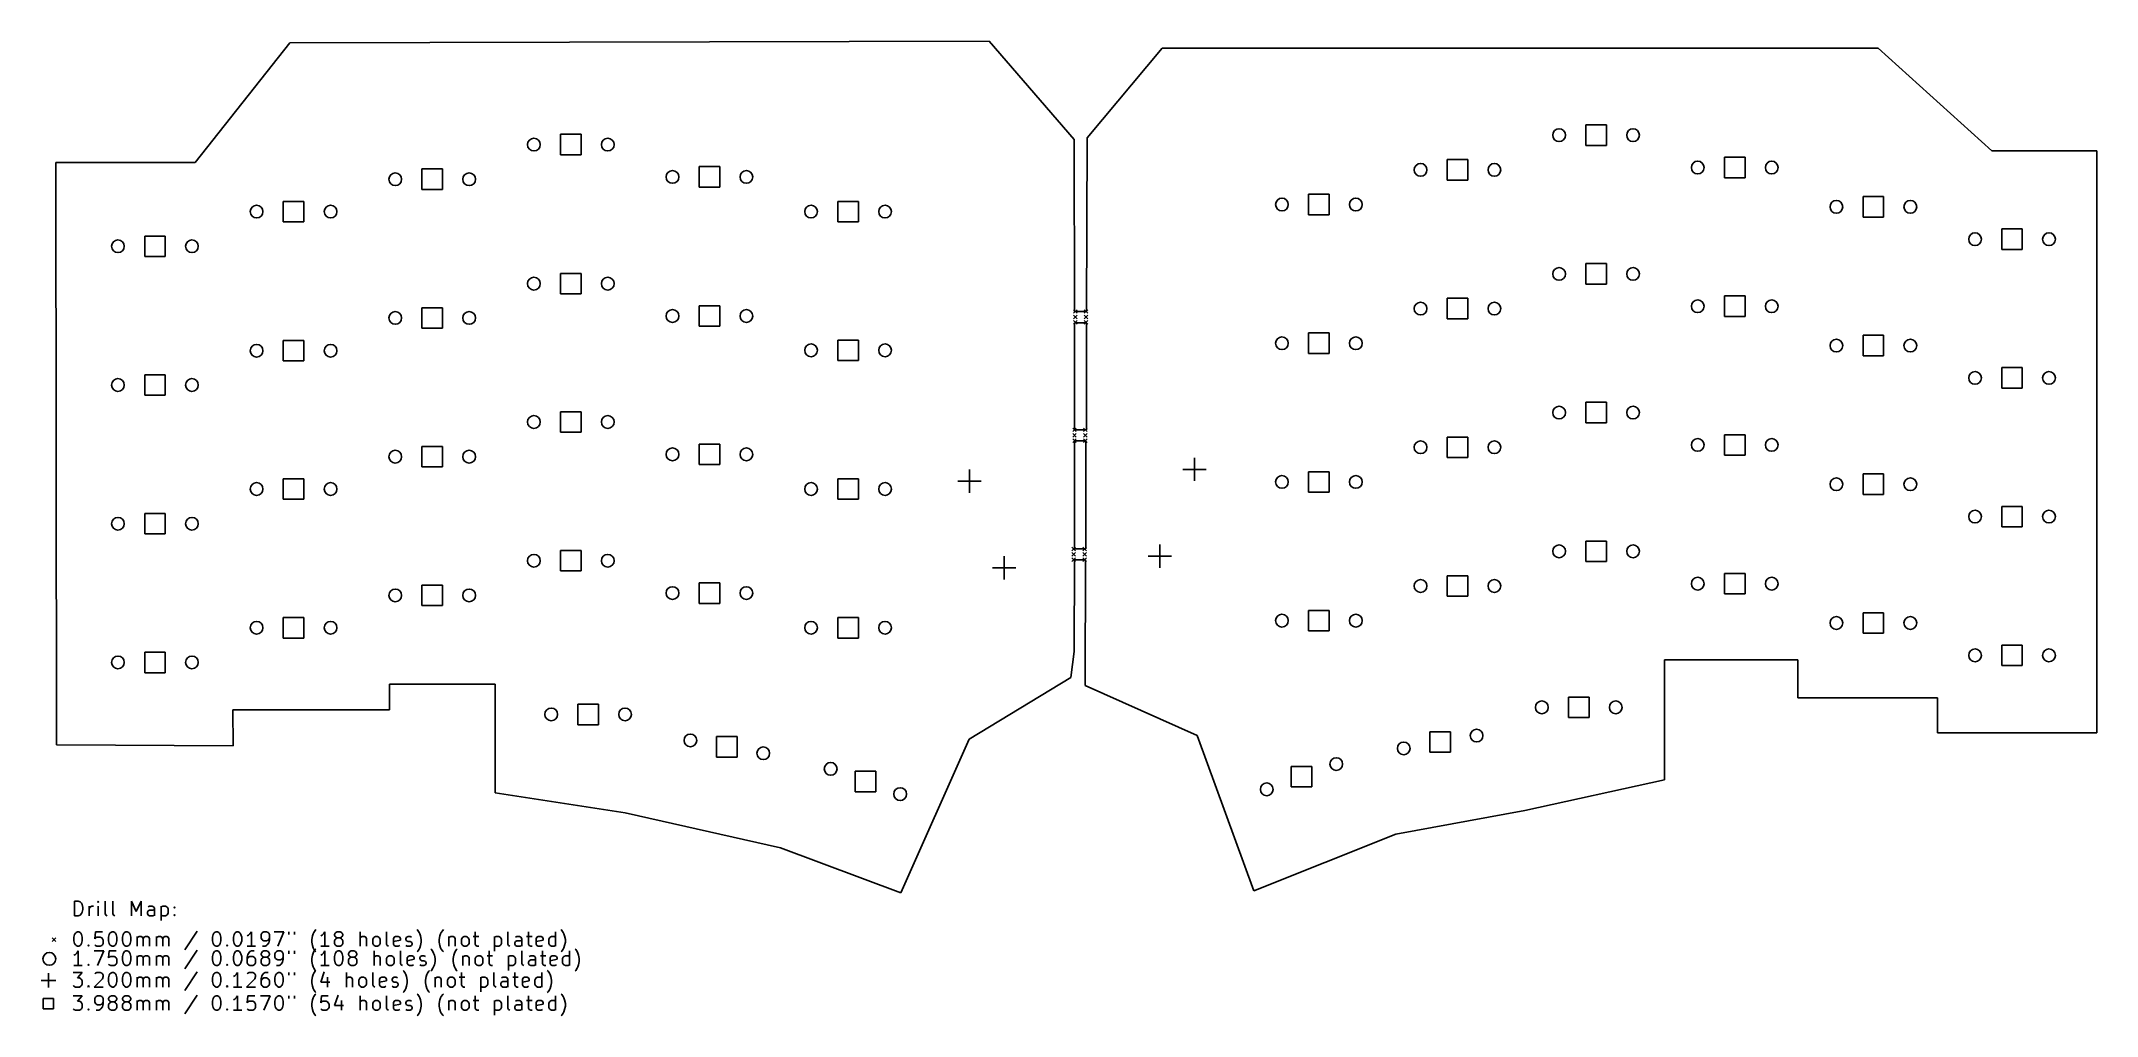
# Model space of a CAD drawing. Header units: millimetres. Extents: x 52 to 335, y -191 to -57.
import ezdxf

# ---------------------------------------------------------------- set-up
doc = ezdxf.new("R2010")
doc.units = ezdxf.units.MM
doc.layers.add('BLACK', color=250, linetype='CONTINUOUS')

msp = doc.modelspace()

# ---------------------------------------------------------------- linework, layer by layer
at = {"layer": 'BLACK', "linetype": 'CONTINUOUS'}
for p, q in [((73.57375, -73.8175), (86.59375, -57.3575)), ((182.67375, -57.1375), (86.59375, -57.3575)), ((194.37375, -70.6575), (182.67375, -57.1375)), ((206.4675, -58.115), (196.1175, -70.425)), ((304.8475, -58.115), (206.4675, -58.115)), ((320.4375, -72.185), (304.8475, -58.115)), ((126.598664, -69.931336), (123.778836, -69.931336)), ((123.778836, -69.931336), (123.778836, -72.751164)), ((126.598664, -72.751164), (126.598664, -69.931336)), ((196.1175, -70.425), (196.05, -94.2675)), ((267.487414, -68.640086), (264.667586, -68.640086)), ((264.667586, -68.640086), (264.667586, -71.459914)), ((267.487414, -71.459914), (267.487414, -68.640086)), ((123.778836, -72.751164), (126.598664, -72.751164)), ((194.37375, -70.6575), (194.4, -94.2675)), ((248.437414, -73.402586), (245.617586, -73.402586)), ((245.617586, -73.402586), (245.617586, -76.222414)), ((248.437414, -76.222414), (248.437414, -73.402586)), ((264.667586, -71.459914), (267.487414, -71.459914)), ((286.537414, -73.085086), (283.717586, -73.085086)), ((283.717586, -73.085086), (283.717586, -75.904914)), ((286.537414, -75.904914), (286.537414, -73.085086)), ((334.8875, -72.185), (320.4375, -72.185)), ((334.8875, -152.125), (334.8875, -72.185)), ((54.42375, -73.8175), (73.57375, -73.8175)), ((54.49375, -153.7775), (54.42375, -73.8175)), ((107.548664, -74.693836), (104.728836, -74.693836)), ((104.728836, -74.693836), (104.728836, -77.513664)), ((107.548664, -77.513664), (107.548664, -74.693836)), ((145.648664, -74.376336), (142.828836, -74.376336)), ((142.828836, -74.376336), (142.828836, -77.196164)), ((145.648664, -77.196164), (145.648664, -74.376336)), ((245.617586, -76.222414), (248.437414, -76.222414)), ((283.717586, -75.904914), (286.537414, -75.904914)), ((104.728836, -77.513664), (107.548664, -77.513664)), ((142.828836, -77.196164), (145.648664, -77.196164)), ((229.387414, -78.165086), (226.567586, -78.165086)), ((226.567586, -78.165086), (226.567586, -80.984914)), ((229.387414, -80.984914), (229.387414, -78.165086)), ((305.587414, -78.482586), (302.767586, -78.482586)), ((302.767586, -78.482586), (302.767586, -81.302414)), ((305.587414, -81.302414), (305.587414, -78.482586)), ((88.498664, -79.138836), (85.678836, -79.138836)), ((85.678836, -79.138836), (85.678836, -81.958664)), ((88.498664, -81.958664), (88.498664, -79.138836)), ((164.698664, -79.138836), (161.878836, -79.138836)), ((161.878836, -79.138836), (161.878836, -81.958664)), ((164.698664, -81.958664), (164.698664, -79.138836)), ((226.567586, -80.984914), (229.387414, -80.984914)), ((302.767586, -81.302414), (305.587414, -81.302414)), ((69.448664, -83.901336), (66.628836, -83.901336)), ((66.628836, -83.901336), (66.628836, -86.721164)), ((69.448664, -86.721164), (69.448664, -83.901336)), ((85.678836, -81.958664), (88.498664, -81.958664)), ((161.878836, -81.958664), (164.698664, -81.958664)), ((324.637414, -82.927586), (321.817586, -82.927586)), ((321.817586, -82.927586), (321.817586, -85.747414)), ((324.637414, -85.747414), (324.637414, -82.927586)), ((66.628836, -86.721164), (69.448664, -86.721164)), ((321.817586, -85.747414), (324.637414, -85.747414)), ((126.598664, -89.033836), (123.778836, -89.033836)), ((123.778836, -89.033836), (123.778836, -91.853664)), ((126.598664, -91.853664), (126.598664, -89.033836)), ((267.487414, -87.690086), (264.667586, -87.690086)), ((264.667586, -87.690086), (264.667586, -90.509914)), ((267.487414, -90.509914), (267.487414, -87.690086)), ((123.778836, -91.853664), (126.598664, -91.853664)), ((248.437414, -92.452586), (245.617586, -92.452586)), ((245.617586, -92.452586), (245.617586, -95.272414)), ((248.437414, -95.272414), (248.437414, -92.452586)), ((264.667586, -90.509914), (267.487414, -90.509914)), ((286.537414, -92.135086), (283.717586, -92.135086)), ((283.717586, -92.135086), (283.717586, -94.954914)), ((286.537414, -94.954914), (286.537414, -92.135086)), ((107.548664, -93.743836), (104.728836, -93.743836)), ((104.728836, -93.743836), (104.728836, -96.563664)), ((107.548664, -96.563664), (107.548664, -93.743836)), ((145.648664, -93.478836), (142.828836, -93.478836)), ((142.828836, -93.478836), (142.828836, -96.298664)), ((145.648664, -96.298664), (145.648664, -93.478836)), ((194.25, -94.0175), (194.75, -94.5175)), ((194.75, -94.0175), (194.25, -94.5175)), ((194.25, -94.7675), (194.75, -95.2675)), ((194.75, -94.7675), (194.25, -95.2675)), ((194.25, -95.5175), (194.75, -96.0175)), ((194.75, -95.5175), (194.25, -96.0175)), ((194.4, -94.2675), (196.05, -94.2675)), ((194.4, -95.8175), (194.4, -110.5175)), ((194.4, -95.8175), (196.05, -95.8175)), ((195.75, -94.0175), (196.25, -94.5175)), ((196.25, -94.0175), (195.75, -94.5175)), ((195.75, -94.7675), (196.25, -95.2675)), ((196.25, -94.7675), (195.75, -95.2675)), ((195.75, -95.5175), (196.25, -96.0175)), ((196.25, -95.5175), (195.75, -96.0175)), ((196.05, -95.8175), (196.05, -110.5175)), ((245.617586, -95.272414), (248.437414, -95.272414)), ((283.717586, -94.954914), (286.537414, -94.954914)), ((88.498664, -98.241336), (85.678836, -98.241336)), ((85.678836, -98.241336), (85.678836, -101.061164)), ((88.498664, -101.061164), (88.498664, -98.241336)), ((104.728836, -96.563664), (107.548664, -96.563664)), ((142.828836, -96.298664), (145.648664, -96.298664)), ((164.698664, -98.188836), (161.878836, -98.188836)), ((161.878836, -98.188836), (161.878836, -101.008664)), ((164.698664, -101.008664), (164.698664, -98.188836)), ((229.387414, -97.215086), (226.567586, -97.215086)), ((226.567586, -97.215086), (226.567586, -100.034914)), ((229.387414, -100.034914), (229.387414, -97.215086)), ((305.587414, -97.532586), (302.767586, -97.532586)), ((302.767586, -97.532586), (302.767586, -100.352414)), ((305.587414, -100.352414), (305.587414, -97.532586)), ((85.678836, -101.061164), (88.498664, -101.061164)), ((161.878836, -101.008664), (164.698664, -101.008664)), ((226.567586, -100.034914), (229.387414, -100.034914)), ((302.767586, -100.352414), (305.587414, -100.352414)), ((69.448664, -102.951336), (66.628836, -102.951336)), ((66.628836, -102.951336), (66.628836, -105.771164)), ((69.448664, -105.771164), (69.448664, -102.951336)), ((324.637414, -101.977586), (321.817586, -101.977586)), ((321.817586, -101.977586), (321.817586, -104.797414)), ((324.637414, -104.797414), (324.637414, -101.977586)), ((66.628836, -105.771164), (69.448664, -105.771164)), ((267.487414, -106.740086), (264.667586, -106.740086)), ((264.667586, -106.740086), (264.667586, -109.559914)), ((267.487414, -109.559914), (267.487414, -106.740086)), ((321.817586, -104.797414), (324.637414, -104.797414)), ((126.598664, -108.031336), (123.778836, -108.031336)), ((123.778836, -108.031336), (123.778836, -110.851164)), ((126.598664, -110.851164), (126.598664, -108.031336)), ((264.667586, -109.559914), (267.487414, -109.559914)), ((107.548664, -112.793836), (104.728836, -112.793836)), ((104.728836, -112.793836), (104.728836, -115.613664)), ((107.548664, -115.613664), (107.548664, -112.793836)), ((123.778836, -110.851164), (126.598664, -110.851164)), ((145.648664, -112.476336), (142.828836, -112.476336)), ((142.828836, -112.476336), (142.828836, -115.296164)), ((145.648664, -115.296164), (145.648664, -112.476336)), ((194.15, -110.2675), (194.65, -110.7675)), ((194.65, -110.2675), (194.15, -110.7675)), ((194.15, -111.0175), (194.65, -111.5175)), ((194.65, -111.0175), (194.15, -111.5175)), ((194.15, -111.7675), (194.65, -112.2675)), ((194.65, -111.7675), (194.15, -112.2675)), ((194.4, -110.5175), (196.05, -110.5175)), ((194.4, -112.0175), (194.4, -126.8675)), ((194.4, -112.0175), (195.95, -112.0175)), ((195.65, -110.2675), (196.15, -110.7675)), ((196.15, -110.2675), (195.65, -110.7675)), ((195.65, -111.0175), (196.15, -111.5175)), ((196.15, -111.0175), (195.65, -111.5175)), ((195.65, -111.7675), (196.15, -112.2675)), ((196.15, -111.7675), (195.65, -112.2675)), ((195.95, -112.0175), (195.95, -126.8675)), ((248.437414, -111.502586), (245.617586, -111.502586)), ((245.617586, -111.502586), (245.617586, -114.322414)), ((248.437414, -114.322414), (248.437414, -111.502586)), ((286.537414, -111.185086), (283.717586, -111.185086)), ((283.717586, -111.185086), (283.717586, -114.004914)), ((286.537414, -114.004914), (286.537414, -111.185086)), ((104.728836, -115.613664), (107.548664, -115.613664)), ((142.828836, -115.296164), (145.648664, -115.296164)), ((210.87875, -114.34375), (210.87875, -117.54375)), ((245.617586, -114.322414), (248.437414, -114.322414)), ((283.717586, -114.004914), (286.537414, -114.004914)), ((88.498664, -117.238836), (85.678836, -117.238836)), ((85.678836, -117.238836), (85.678836, -120.058664)), ((88.498664, -120.058664), (88.498664, -117.238836)), ((164.698664, -117.238836), (161.878836, -117.238836)), ((161.878836, -117.238836), (161.878836, -120.058664)), ((164.698664, -120.058664), (164.698664, -117.238836)), ((178.3575, -117.58), (181.5575, -117.58)), ((179.9575, -115.98), (179.9575, -119.18)), ((209.27875, -115.94375), (212.47875, -115.94375)), ((229.387414, -116.265086), (226.567586, -116.265086)), ((226.567586, -116.265086), (226.567586, -119.084914)), ((229.387414, -119.084914), (229.387414, -116.265086)), ((305.587414, -116.582586), (302.767586, -116.582586)), ((302.767586, -116.582586), (302.767586, -119.402414)), ((305.587414, -119.402414), (305.587414, -116.582586)), ((85.678836, -120.058664), (88.498664, -120.058664)), ((161.878836, -120.058664), (164.698664, -120.058664)), ((226.567586, -119.084914), (229.387414, -119.084914)), ((302.767586, -119.402414), (305.587414, -119.402414)), ((324.637414, -121.027586), (321.817586, -121.027586)), ((321.817586, -121.027586), (321.817586, -123.847414)), ((324.637414, -123.847414), (324.637414, -121.027586)), ((69.448664, -122.001336), (66.628836, -122.001336)), ((66.628836, -122.001336), (66.628836, -124.821164)), ((69.448664, -124.821164), (69.448664, -122.001336)), ((321.817586, -123.847414), (324.637414, -123.847414)), ((66.628836, -124.821164), (69.448664, -124.821164)), ((126.598664, -127.081336), (123.778836, -127.081336)), ((123.778836, -127.081336), (123.778836, -129.901164)), ((126.598664, -129.901164), (126.598664, -127.081336)), ((194.05, -126.6175), (194.55, -127.1175)), ((194.55, -126.6175), (194.05, -127.1175)), ((194.4, -126.8675), (195.95, -126.8675)), ((195.55, -126.6175), (196.05, -127.1175)), ((196.05, -126.6175), (195.55, -127.1175)), ((206.11625, -126.25), (206.11625, -129.45)), ((267.487414, -125.790086), (264.667586, -125.790086)), ((264.667586, -125.790086), (264.667586, -128.609914)), ((267.487414, -128.609914), (267.487414, -125.790086)), ((123.778836, -129.901164), (126.598664, -129.901164)), ((183.12, -129.48625), (186.32, -129.48625)), ((184.72, -127.88625), (184.72, -131.08625)), ((194.05, -127.3675), (194.55, -127.8675)), ((194.55, -127.3675), (194.05, -127.8675)), ((194.05, -128.1175), (194.55, -128.6175)), ((194.55, -128.1175), (194.05, -128.6175)), ((194.4, -128.3675), (194.37375, -140.9675)), ((194.4, -128.3675), (195.9, -128.3675)), ((195.55, -127.3675), (196.05, -127.8675)), ((196.05, -127.3675), (195.55, -127.8675)), ((195.55, -128.1175), (196.05, -128.6175)), ((196.05, -128.1175), (195.55, -128.6175)), ((195.9, -128.3675), (195.87875, -145.6075)), ((204.51625, -127.85), (207.71625, -127.85)), ((264.667586, -128.609914), (267.487414, -128.609914)), ((107.548664, -131.843836), (104.728836, -131.843836)), ((104.728836, -131.843836), (104.728836, -134.663664)), ((107.548664, -134.663664), (107.548664, -131.843836)), ((145.648664, -131.526336), (142.828836, -131.526336)), ((142.828836, -131.526336), (142.828836, -134.346164)), ((145.648664, -134.346164), (145.648664, -131.526336)), ((248.437414, -130.552586), (245.617586, -130.552586)), ((245.617586, -130.552586), (245.617586, -133.372414)), ((248.437414, -133.372414), (248.437414, -130.552586)), ((286.537414, -130.235086), (283.717586, -130.235086)), ((283.717586, -130.235086), (283.717586, -133.054914)), ((286.537414, -133.054914), (286.537414, -130.235086)), ((104.728836, -134.663664), (107.548664, -134.663664)), ((142.828836, -134.346164), (145.648664, -134.346164)), ((229.387414, -135.315086), (226.567586, -135.315086)), ((226.567586, -135.315086), (226.567586, -138.134914)), ((229.387414, -138.134914), (229.387414, -135.315086)), ((245.617586, -133.372414), (248.437414, -133.372414)), ((283.717586, -133.054914), (286.537414, -133.054914)), ((88.498664, -136.288836), (85.678836, -136.288836)), ((85.678836, -136.288836), (85.678836, -139.108664)), ((88.498664, -139.108664), (88.498664, -136.288836)), ((164.698664, -136.288836), (161.878836, -136.288836)), ((161.878836, -136.288836), (161.878836, -139.108664)), ((164.698664, -139.108664), (164.698664, -136.288836)), ((226.567586, -138.134914), (229.387414, -138.134914)), ((305.587414, -135.632586), (302.767586, -135.632586)), ((302.767586, -135.632586), (302.767586, -138.452414)), ((305.587414, -138.452414), (305.587414, -135.632586)), ((69.448664, -141.051336), (66.628836, -141.051336)), ((66.628836, -141.051336), (66.628836, -143.871164)), ((69.448664, -143.871164), (69.448664, -141.051336)), ((85.678836, -139.108664), (88.498664, -139.108664)), ((161.878836, -139.108664), (164.698664, -139.108664)), ((194.37375, -140.9675), (193.89375, -144.5275)), ((302.767586, -138.452414), (305.587414, -138.452414)), ((324.637414, -140.077586), (321.817586, -140.077586)), ((321.817586, -140.077586), (321.817586, -142.897414)), ((324.637414, -142.897414), (324.637414, -140.077586)), ((66.628836, -143.871164), (69.448664, -143.871164)), ((275.4875, -142.095), (293.8075, -142.095)), ((275.4875, -158.605), (275.4875, -142.095)), ((293.8075, -142.095), (293.8075, -147.335)), ((321.817586, -142.897414), (324.637414, -142.897414)), ((100.26375, -145.4675), (100.26375, -148.9675)), ((114.79375, -145.4675), (100.26375, -145.4675)), ((114.79375, -160.3475), (114.79375, -145.4675)), ((193.89375, -144.5275), (179.91375, -153.0075)), ((211.2575, -152.515), (195.87875, -145.6075)), ((78.76375, -148.9675), (78.80375, -153.9275)), ((100.26375, -148.9675), (78.76375, -148.9675)), ((128.979914, -148.195086), (126.160086, -148.195086)), ((126.160086, -148.195086), (126.160086, -151.014914)), ((128.979914, -151.014914), (128.979914, -148.195086)), ((265.106164, -147.221336), (262.286336, -147.221336)), ((262.286336, -147.221336), (262.286336, -150.041164)), ((265.106164, -150.041164), (265.106164, -147.221336)), ((293.8075, -147.335), (312.9675, -147.335)), ((312.9675, -147.335), (312.9675, -152.125)), ((126.160086, -151.014914), (128.979914, -151.014914)), ((211.2575, -152.515), (219.0475, -173.845)), ((246.056164, -151.983836), (243.236336, -151.983836)), ((243.236336, -151.983836), (243.236336, -154.803664)), ((246.056164, -154.803664), (246.056164, -151.983836)), ((262.286336, -150.041164), (265.106164, -150.041164)), ((312.9675, -152.125), (334.8875, -152.125)), ((54.49375, -153.7775), (78.80375, -153.9275)), ((148.029914, -152.640086), (145.210086, -152.640086)), ((145.210086, -152.640086), (145.210086, -155.459914)), ((148.029914, -155.459914), (148.029914, -152.640086)), ((179.91375, -153.0075), (170.52, -174.1075)), ((243.236336, -154.803664), (246.056164, -154.803664)), ((145.210086, -155.459914), (148.029914, -155.459914)), ((167.079914, -157.402586), (164.260086, -157.402586)), ((164.260086, -157.402586), (164.260086, -160.222414)), ((167.079914, -160.222414), (167.079914, -157.402586)), ((227.006164, -156.746336), (224.186336, -156.746336)), ((224.186336, -156.746336), (224.186336, -159.566164)), ((227.006164, -159.566164), (227.006164, -156.746336)), ((132.67375, -163.0975), (114.79375, -160.3475)), ((164.260086, -160.222414), (167.079914, -160.222414)), ((224.186336, -159.566164), (227.006164, -159.566164)), ((256.2975, -162.785), (275.4875, -158.605)), ((153.99375, -167.9175), (132.67375, -163.0975)), ((238.5375, -166.045), (256.2975, -162.785)), ((219.0475, -173.845), (238.5375, -166.045)), ((153.99375, -167.9175), (170.52, -174.1075)), ((57.006518, -177.247338), (57.006518, -175.247338)), ((57.006518, -175.247338), (57.482708, -175.247338)), ((57.482708, -177.247338), (57.006518, -177.247338)), ((57.482708, -175.247338), (57.768423, -175.342576)), ((57.768423, -177.1521), (57.482708, -177.247338)), ((57.768423, -175.342576), (57.958899, -175.533052)), ((57.958899, -176.961623), (57.768423, -177.1521)), ((57.958899, -175.533052), (58.054137, -175.723528)), ((58.054137, -176.771147), (57.958899, -176.961623)), ((58.054137, -175.723528), (58.149375, -176.10448)), ((58.149375, -176.390195), (58.054137, -176.771147)), ((58.149375, -176.10448), (58.149375, -176.390195)), ((59.006518, -177.247338), (59.006518, -175.914004)), ((59.006518, -176.294957), (59.101756, -176.10448)), ((59.101756, -176.10448), (59.196994, -176.009242)), ((59.196994, -176.009242), (59.38747, -175.914004)), ((59.38747, -175.914004), (59.577947, -175.914004)), ((60.244613, -175.247338), (60.149375, -175.342576)), ((60.149375, -175.342576), (60.244613, -175.437814)), ((60.339851, -175.342576), (60.244613, -175.247338)), ((60.244613, -175.247338), (60.244613, -175.437814)), ((60.244613, -175.437814), (60.339851, -175.342576)), ((60.244613, -177.247338), (60.244613, -175.914004)), ((61.196994, -176.961623), (61.196994, -175.247338)), ((61.292232, -177.1521), (61.196994, -176.961623)), ((61.482708, -177.247338), (61.292232, -177.1521)), ((62.244613, -176.961623), (62.244613, -175.247338)), ((62.339851, -177.1521), (62.244613, -176.961623)), ((62.530327, -177.247338), (62.339851, -177.1521)), ((64.816042, -177.247338), (64.816042, -175.247338)), ((64.816042, -175.247338), (65.482709, -176.675909)), ((65.482709, -176.675909), (66.149375, -175.247338)), ((66.149375, -175.247338), (66.149375, -177.247338)), ((67.006518, -176.771147), (67.101756, -176.580671)), ((67.006518, -176.961623), (67.006518, -176.771147)), ((67.101756, -177.1521), (67.006518, -176.961623)), ((67.292232, -175.914004), (67.101756, -176.009242)), ((67.101756, -176.580671), (67.292232, -176.485433)), ((67.292232, -177.247338), (67.101756, -177.1521)), ((67.673185, -175.914004), (67.292232, -175.914004)), ((67.292232, -176.485433), (67.768423, -176.485433)), ((67.768423, -177.247338), (67.292232, -177.247338)), ((67.863661, -176.009242), (67.673185, -175.914004)), ((67.768423, -176.485433), (67.958899, -176.390195)), ((67.958899, -177.1521), (67.768423, -177.247338)), ((67.958899, -176.199719), (67.863661, -176.009242)), ((67.958899, -177.247338), (67.958899, -176.199719)), ((68.91128, -175.914004), (68.91128, -177.914004)), ((68.91128, -176.009242), (69.101756, -175.914004)), ((69.101756, -177.247338), (68.91128, -177.1521)), ((69.101756, -175.914004), (69.482709, -175.914004)), ((69.482709, -177.247338), (69.101756, -177.247338)), ((69.482709, -175.914004), (69.673185, -176.009242)), ((69.673185, -177.1521), (69.482709, -177.247338)), ((69.673185, -176.009242), (69.768423, -176.10448)), ((69.768423, -177.056861), (69.673185, -177.1521)), ((69.768423, -176.10448), (69.863661, -176.294957)), ((69.863661, -176.866385), (69.768423, -177.056861)), ((69.863661, -176.294957), (69.863661, -176.866385)), ((70.625566, -176.10448), (70.720804, -176.009242)), ((70.720804, -176.199719), (70.625566, -176.10448)), ((70.625566, -177.1521), (70.720804, -177.056861)), ((70.720804, -177.247338), (70.625566, -177.1521)), ((70.720804, -176.009242), (70.816042, -176.10448)), ((70.720804, -176.009242), (70.720804, -176.199719)), ((70.816042, -176.10448), (70.720804, -176.199719)), ((70.720804, -177.056861), (70.816042, -177.1521)), ((70.720804, -177.056861), (70.720804, -177.247338)), ((70.816042, -177.1521), (70.720804, -177.247338)), ((53.89875, -180.2825), (54.39875, -180.7825)), ((54.39875, -180.2825), (53.89875, -180.7825)), ((56.91128, -180.209242), (57.006518, -179.82829)), ((56.91128, -180.685433), (56.91128, -180.209242)), ((57.006518, -181.066385), (56.91128, -180.685433)), ((57.006518, -179.82829), (57.101756, -179.637814)), ((57.101756, -179.637814), (57.196994, -179.542576)), ((57.196994, -179.542576), (57.38747, -179.447338)), ((57.38747, -179.447338), (57.577947, -179.447338)), ((57.577947, -179.447338), (57.768423, -179.542576)), ((57.768423, -179.542576), (57.863661, -179.637814)), ((57.863661, -179.637814), (57.958899, -179.82829)), ((57.958899, -179.82829), (58.054137, -180.209242)), ((58.054137, -180.685433), (57.958899, -181.066385)), ((58.054137, -180.209242), (58.054137, -180.685433)), ((59.863661, -179.447338), (59.768423, -180.399719)), ((59.768423, -180.399719), (59.863661, -180.30448)), ((60.816042, -179.447338), (59.863661, -179.447338)), ((59.863661, -180.30448), (60.054137, -180.209242)), ((60.054137, -180.209242), (60.530328, -180.209242)), ((60.530328, -180.209242), (60.720804, -180.30448)), ((60.720804, -180.30448), (60.816042, -180.399719)), ((60.816042, -180.399719), (60.91128, -180.590195)), ((60.91128, -180.590195), (60.91128, -181.066385)), ((61.673185, -180.209242), (61.768423, -179.82829)), ((61.673185, -180.685433), (61.673185, -180.209242)), ((61.768423, -181.066385), (61.673185, -180.685433)), ((61.768423, -179.82829), (61.863661, -179.637814)), ((61.863661, -179.637814), (61.958899, -179.542576)), ((61.958899, -179.542576), (62.149375, -179.447338)), ((62.149375, -179.447338), (62.339852, -179.447338)), ((62.339852, -179.447338), (62.530328, -179.542576)), ((62.530328, -179.542576), (62.625566, -179.637814)), ((62.625566, -179.637814), (62.720804, -179.82829)), ((62.720804, -179.82829), (62.816042, -180.209242)), ((62.816042, -180.685433), (62.720804, -181.066385)), ((62.816042, -180.209242), (62.816042, -180.685433)), ((63.577947, -180.209242), (63.673185, -179.82829)), ((63.577947, -180.685433), (63.577947, -180.209242)), ((63.673185, -181.066385), (63.577947, -180.685433)), ((63.673185, -179.82829), (63.768423, -179.637814)), ((63.768423, -179.637814), (63.863661, -179.542576)), ((63.863661, -179.542576), (64.054137, -179.447338)), ((64.054137, -179.447338), (64.244614, -179.447338)), ((64.244614, -179.447338), (64.43509, -179.542576)), ((64.43509, -179.542576), (64.530328, -179.637814)), ((64.530328, -179.637814), (64.625566, -179.82829)), ((64.625566, -179.82829), (64.720804, -180.209242)), ((64.720804, -180.685433), (64.625566, -181.066385)), ((64.720804, -180.209242), (64.720804, -180.685433)), ((65.577947, -181.447338), (65.577947, -180.114004)), ((65.577947, -180.30448), (65.673185, -180.209242)), ((65.673185, -180.209242), (65.863661, -180.114004)), ((65.863661, -180.114004), (66.149376, -180.114004)), ((66.149376, -180.114004), (66.339852, -180.209242)), ((66.339852, -180.209242), (66.43509, -180.399719)), ((66.43509, -180.399719), (66.530328, -180.209242)), ((66.43509, -180.399719), (66.43509, -181.447338)), ((66.530328, -180.209242), (66.720804, -180.114004)), ((66.720804, -180.114004), (67.006518, -180.114004)), ((67.006518, -180.114004), (67.196995, -180.209242)), ((67.196995, -180.209242), (67.292233, -180.399719)), ((67.292233, -180.399719), (67.292233, -181.447338)), ((68.244614, -181.447338), (68.244614, -180.114004)), ((68.244614, -180.30448), (68.339852, -180.209242)), ((68.339852, -180.209242), (68.530328, -180.114004)), ((68.530328, -180.114004), (68.816043, -180.114004)), ((68.816043, -180.114004), (69.006519, -180.209242)), ((69.006519, -180.209242), (69.101757, -180.399719)), ((69.101757, -180.399719), (69.196995, -180.209242)), ((69.101757, -180.399719), (69.101757, -181.447338)), ((69.196995, -180.209242), (69.387471, -180.114004)), ((69.387471, -180.114004), (69.673185, -180.114004)), ((69.673185, -180.114004), (69.863662, -180.209242)), ((69.863662, -180.209242), (69.9589, -180.399719)), ((69.9589, -180.399719), (69.9589, -181.447338)), ((73.863662, -179.3521), (72.149377, -181.923528)), ((75.958901, -180.209242), (76.054139, -179.82829)), ((75.958901, -180.685433), (75.958901, -180.209242)), ((76.054139, -181.066385), (75.958901, -180.685433)), ((76.054139, -179.82829), (76.149377, -179.637814)), ((76.149377, -179.637814), (76.244615, -179.542576)), ((76.244615, -179.542576), (76.435091, -179.447338)), ((76.435091, -179.447338), (76.625568, -179.447338)), ((76.625568, -179.447338), (76.816044, -179.542576)), ((76.816044, -179.542576), (76.911282, -179.637814)), ((76.911282, -179.637814), (77.00652, -179.82829)), ((77.00652, -179.82829), (77.101758, -180.209242)), ((77.101758, -180.685433), (77.00652, -181.066385)), ((77.101758, -180.209242), (77.101758, -180.685433)), ((78.816044, -180.209242), (78.911282, -179.82829)), ((78.816044, -180.685433), (78.816044, -180.209242)), ((78.911282, -181.066385), (78.816044, -180.685433)), ((78.911282, -179.82829), (79.00652, -179.637814)), ((79.00652, -179.637814), (79.101758, -179.542576)), ((79.101758, -179.542576), (79.292234, -179.447338)), ((79.292234, -179.447338), (79.482711, -179.447338)), ((79.482711, -179.447338), (79.673187, -179.542576)), ((79.673187, -179.542576), (79.768425, -179.637814)), ((79.768425, -179.637814), (79.863663, -179.82829)), ((79.863663, -179.82829), (79.958901, -180.209242)), ((79.958901, -180.685433), (79.863663, -181.066385)), ((79.958901, -180.209242), (79.958901, -180.685433)), ((80.911282, -179.923528), (80.720806, -180.018766)), ((81.101758, -179.733052), (80.911282, -179.923528)), ((81.292234, -179.447338), (81.101758, -179.733052)), ((81.292234, -181.447338), (81.292234, -179.447338)), ((82.720806, -179.637814), (82.625568, -179.82829)), ((82.625568, -179.82829), (82.625568, -180.30448)), ((82.625568, -180.30448), (82.720806, -180.494957)), ((82.816044, -179.542576), (82.720806, -179.637814)), ((82.720806, -180.494957), (82.816044, -180.590195)), ((83.00652, -179.447338), (82.816044, -179.542576)), ((82.816044, -180.590195), (83.00652, -180.685433)), ((83.387473, -179.447338), (83.00652, -179.447338)), ((83.00652, -180.685433), (83.387473, -180.685433)), ((83.577949, -179.542576), (83.387473, -179.447338)), ((83.387473, -180.685433), (83.577949, -180.590195)), ((83.673187, -179.637814), (83.577949, -179.542576)), ((83.577949, -180.590195), (83.673187, -180.494957)), ((83.768425, -179.82829), (83.673187, -179.637814)), ((83.673187, -180.494957), (83.768425, -180.30448)), ((83.673187, -180.971147), (83.768425, -180.590195)), ((83.768425, -180.590195), (83.768425, -179.82829)), ((84.435092, -179.447338), (85.768425, -179.447338)), ((85.768425, -179.447338), (84.911282, -181.447338)), ((86.435092, -179.447338), (86.435092, -179.82829)), ((87.196997, -179.447338), (87.196997, -179.82829)), ((89.57795, -180.494957), (89.673188, -180.018766)), ((89.57795, -180.875909), (89.57795, -180.494957)), ((89.673188, -180.018766), (89.768426, -179.733052)), ((89.768426, -179.733052), (89.863664, -179.542576)), ((89.863664, -179.542576), (90.05414, -179.256861)), ((90.05414, -179.256861), (90.149379, -179.161623)), ((91.006521, -179.923528), (90.816045, -180.018766)), ((91.196997, -179.733052), (91.006521, -179.923528)), ((91.387473, -179.447338), (91.196997, -179.733052)), ((91.387473, -181.447338), (91.387473, -179.447338)), ((92.720807, -179.82829), (92.816045, -179.637814)), ((92.720807, -179.923528), (92.720807, -179.82829)), ((92.816045, -180.114004), (92.720807, -179.923528)), ((92.816045, -180.494957), (92.720807, -180.685433)), ((92.720807, -180.685433), (92.720807, -181.066385)), ((92.816045, -179.637814), (92.911283, -179.542576)), ((92.911283, -180.209242), (92.816045, -180.114004)), ((92.911283, -180.399719), (92.816045, -180.494957)), ((92.911283, -179.542576), (93.101759, -179.447338)), ((93.101759, -180.30448), (92.911283, -180.209242)), ((93.101759, -180.30448), (92.911283, -180.399719)), ((93.101759, -179.447338), (93.482712, -179.447338)), ((93.482712, -180.30448), (93.101759, -180.30448)), ((93.482712, -179.447338), (93.673188, -179.542576)), ((93.673188, -180.209242), (93.482712, -180.30448)), ((93.673188, -180.399719), (93.482712, -180.30448)), ((93.673188, -179.542576), (93.768426, -179.637814)), ((93.768426, -180.114004), (93.673188, -180.209242)), ((93.768426, -180.494957), (93.673188, -180.399719)), ((93.768426, -179.637814), (93.863664, -179.82829)), ((93.863664, -179.923528), (93.768426, -180.114004)), ((93.863664, -180.685433), (93.768426, -180.494957)), ((93.863664, -179.82829), (93.863664, -179.923528)), ((93.863664, -181.066385), (93.863664, -180.685433)), ((96.244617, -181.447338), (96.244617, -179.447338)), ((96.339855, -180.209242), (96.244617, -180.30448)), ((96.530331, -180.114004), (96.339855, -180.209242)), ((96.816046, -180.114004), (96.530331, -180.114004)), ((97.006522, -180.209242), (96.816046, -180.114004)), ((97.10176, -180.399719), (97.006522, -180.209242)), ((97.10176, -181.447338), (97.10176, -180.399719)), ((97.958903, -180.494957), (98.054141, -180.30448)), ((97.958903, -181.066385), (97.958903, -180.494957)), ((98.054141, -180.30448), (98.149379, -180.209242)), ((98.149379, -180.209242), (98.339855, -180.114004)), ((98.339855, -180.114004), (98.62557, -180.114004)), ((98.62557, -180.114004), (98.816046, -180.209242)), ((98.816046, -180.209242), (98.911284, -180.30448)), ((98.911284, -180.30448), (99.006522, -180.494957)), ((99.006522, -180.494957), (99.006522, -181.066385)), ((99.863665, -181.161623), (99.863665, -179.447338)), ((100.816046, -180.399719), (100.911284, -180.209242)), ((100.816046, -181.161623), (100.816046, -180.399719)), ((101.768427, -180.590195), (100.816046, -180.780671)), ((100.911284, -180.209242), (101.10176, -180.114004)), ((101.10176, -180.114004), (101.482713, -180.114004)), ((101.482713, -180.114004), (101.673189, -180.209242)), ((101.673189, -180.209242), (101.768427, -180.399719)), ((101.768427, -180.399719), (101.768427, -180.590195)), ((102.530332, -180.399719), (102.62557, -180.209242)), ((102.530332, -180.494957), (102.530332, -180.399719)), ((102.62557, -180.685433), (102.530332, -180.494957)), ((102.62557, -180.209242), (102.816046, -180.114004)), ((102.816046, -180.780671), (102.62557, -180.685433)), ((102.816046, -180.114004), (103.10176, -180.114004)), ((103.10176, -180.780671), (102.816046, -180.780671)), ((103.10176, -180.114004), (103.292237, -180.209242)), ((103.292237, -180.875909), (103.10176, -180.780671)), ((104.14938, -179.256861), (104.054142, -179.161623)), ((104.339856, -179.542576), (104.14938, -179.256861)), ((104.435094, -179.733052), (104.339856, -179.542576)), ((104.530332, -180.018766), (104.435094, -179.733052)), ((104.62557, -180.494957), (104.530332, -180.018766)), ((104.62557, -180.875909), (104.62557, -180.494957)), ((107.101761, -180.494957), (107.196999, -180.018766)), ((107.101761, -180.875909), (107.101761, -180.494957)), ((107.196999, -180.018766), (107.292237, -179.733052)), ((107.292237, -179.733052), (107.387475, -179.542576)), ((107.387475, -179.542576), (107.577951, -179.256861)), ((107.577951, -179.256861), (107.67319, -179.161623)), ((108.435094, -180.114004), (108.435094, -181.447338)), ((108.435094, -180.30448), (108.530332, -180.209242)), ((108.530332, -180.209242), (108.720808, -180.114004)), ((108.720808, -180.114004), (109.006523, -180.114004)), ((109.006523, -180.114004), (109.196999, -180.209242)), ((109.196999, -180.209242), (109.292237, -180.399719)), ((109.292237, -180.399719), (109.292237, -181.447338)), ((110.14938, -180.494957), (110.244618, -180.30448)), ((110.14938, -181.066385), (110.14938, -180.494957)), ((110.244618, -180.30448), (110.339856, -180.209242)), ((110.339856, -180.209242), (110.530332, -180.114004)), ((110.530332, -180.114004), (110.816047, -180.114004)), ((110.816047, -180.114004), (111.006523, -180.209242)), ((111.006523, -180.209242), (111.101761, -180.30448)), ((111.101761, -180.30448), (111.196999, -180.494957)), ((111.196999, -180.494957), (111.196999, -181.066385)), ((111.768428, -180.114004), (112.530332, -180.114004)), ((112.054142, -179.447338), (112.054142, -181.161623)), ((114.720809, -180.114004), (114.720809, -182.114004)), ((114.720809, -180.209242), (114.911285, -180.114004)), ((114.911285, -180.114004), (115.292238, -180.114004)), ((115.292238, -180.114004), (115.482714, -180.209242)), ((115.482714, -180.209242), (115.577952, -180.30448)), ((115.577952, -180.30448), (115.67319, -180.494957)), ((115.67319, -180.494957), (115.67319, -181.066385)), ((116.530333, -181.161623), (116.530333, -179.447338)), ((117.482714, -180.971147), (117.577952, -180.780671)), ((117.768428, -180.114004), (117.577952, -180.209242)), ((117.577952, -180.780671), (117.768428, -180.685433)), ((118.149381, -180.114004), (117.768428, -180.114004)), ((117.768428, -180.685433), (118.244619, -180.685433)), ((118.339857, -180.209242), (118.149381, -180.114004)), ((118.244619, -180.685433), (118.435095, -180.590195)), ((118.435095, -180.399719), (118.339857, -180.209242)), ((118.435095, -181.447338), (118.435095, -180.399719)), ((119.101762, -180.114004), (119.863666, -180.114004)), ((119.387476, -179.447338), (119.387476, -181.161623)), ((120.435095, -180.399719), (120.530333, -180.209242)), ((120.435095, -181.161623), (120.435095, -180.399719)), ((121.387476, -180.590195), (120.435095, -180.780671)), ((120.530333, -180.209242), (120.720809, -180.114004)), ((120.720809, -180.114004), (121.101762, -180.114004)), ((121.101762, -180.114004), (121.292238, -180.209242)), ((121.292238, -180.209242), (121.387476, -180.399719)), ((121.387476, -180.399719), (121.387476, -180.590195)), ((122.149381, -180.494957), (122.244619, -180.30448)), ((122.149381, -181.066385), (122.149381, -180.494957)), ((122.244619, -180.30448), (122.339857, -180.209242)), ((122.339857, -180.209242), (122.530333, -180.114004)), ((122.530333, -180.114004), (122.911286, -180.114004)), ((122.911286, -180.114004), (123.101762, -180.209242)), ((123.101762, -181.447338), (123.101762, -179.447338)), ((123.958905, -179.256861), (123.863667, -179.161623)), ((124.149381, -179.542576), (123.958905, -179.256861)), ((124.244619, -179.733052), (124.149381, -179.542576)), ((124.339857, -180.018766), (124.244619, -179.733052)), ((124.435095, -180.494957), (124.339857, -180.018766)), ((124.435095, -180.875909), (124.435095, -180.494957)), ((57.101756, -182.563528), (56.91128, -182.658766)), ((57.101756, -181.256861), (57.006518, -181.066385)), ((57.196994, -181.3521), (57.101756, -181.256861)), ((57.292232, -182.373052), (57.101756, -182.563528)), ((57.38747, -181.447338), (57.196994, -181.3521)), ((57.482708, -182.087338), (57.292232, -182.373052)), ((57.577947, -181.447338), (57.38747, -181.447338)), ((57.482708, -184.087338), (57.482708, -182.087338)), ((57.768423, -181.3521), (57.577947, -181.447338)), ((57.863661, -181.256861), (57.768423, -181.3521)), ((57.958899, -181.066385), (57.863661, -181.256861)), ((58.816042, -181.3521), (58.91128, -181.256861)), ((58.91128, -181.447338), (58.816042, -181.3521)), ((58.91128, -181.256861), (59.006518, -181.3521)), ((58.91128, -181.256861), (58.91128, -181.447338)), ((59.006518, -181.3521), (58.91128, -181.447338)), ((59.673185, -182.087338), (61.006518, -182.087338)), ((59.863661, -181.3521), (59.768423, -181.256861)), ((60.054137, -181.447338), (59.863661, -181.3521)), ((60.530328, -181.447338), (60.054137, -181.447338)), ((61.006518, -182.087338), (60.149375, -184.087338)), ((60.720804, -181.3521), (60.530328, -181.447338)), ((60.816042, -181.256861), (60.720804, -181.3521)), ((60.91128, -181.066385), (60.816042, -181.256861)), ((61.768423, -182.087338), (61.673185, -183.039719)), ((61.673185, -183.039719), (61.768423, -182.94448)), ((61.863661, -181.256861), (61.768423, -181.066385)), ((62.720804, -182.087338), (61.768423, -182.087338)), ((61.768423, -182.94448), (61.958899, -182.849242)), ((61.958899, -181.3521), (61.863661, -181.256861)), ((62.149375, -181.447338), (61.958899, -181.3521)), ((61.958899, -182.849242), (62.43509, -182.849242)), ((62.339852, -181.447338), (62.149375, -181.447338)), ((62.530328, -181.3521), (62.339852, -181.447338)), ((62.43509, -182.849242), (62.625566, -182.94448)), ((62.625566, -181.256861), (62.530328, -181.3521)), ((62.720804, -181.066385), (62.625566, -181.256861)), ((62.625566, -182.94448), (62.720804, -183.039719)), ((62.720804, -183.039719), (62.816042, -183.230195)), ((62.816042, -183.230195), (62.816042, -183.706385)), ((63.577947, -182.849242), (63.673185, -182.46829)), ((63.577947, -183.325433), (63.577947, -182.849242)), ((63.673185, -183.706385), (63.577947, -183.325433)), ((63.768423, -181.256861), (63.673185, -181.066385)), ((63.673185, -182.46829), (63.768423, -182.277814)), ((63.863661, -181.3521), (63.768423, -181.256861)), ((63.768423, -182.277814), (63.863661, -182.182576)), ((64.054137, -181.447338), (63.863661, -181.3521)), ((63.863661, -182.182576), (64.054137, -182.087338)), ((64.244614, -181.447338), (64.054137, -181.447338)), ((64.054137, -182.087338), (64.244614, -182.087338)), ((64.43509, -181.3521), (64.244614, -181.447338)), ((64.244614, -182.087338), (64.43509, -182.182576)), ((64.530328, -181.256861), (64.43509, -181.3521)), ((64.43509, -182.182576), (64.530328, -182.277814)), ((64.625566, -181.066385), (64.530328, -181.256861)), ((64.530328, -182.277814), (64.625566, -182.46829)), ((64.625566, -182.46829), (64.720804, -182.849242)), ((64.720804, -183.325433), (64.625566, -183.706385)), ((64.720804, -182.849242), (64.720804, -183.325433)), ((65.577947, -184.087338), (65.577947, -182.754004)), ((65.577947, -182.94448), (65.673185, -182.849242)), ((65.673185, -182.849242), (65.863661, -182.754004)), ((65.863661, -182.754004), (66.149376, -182.754004)), ((66.149376, -182.754004), (66.339852, -182.849242)), ((66.339852, -182.849242), (66.43509, -183.039719)), ((66.43509, -183.039719), (66.530328, -182.849242)), ((66.43509, -183.039719), (66.43509, -184.087338)), ((66.530328, -182.849242), (66.720804, -182.754004)), ((66.720804, -182.754004), (67.006518, -182.754004)), ((67.006518, -182.754004), (67.196995, -182.849242)), ((67.196995, -182.849242), (67.292233, -183.039719)), ((67.292233, -183.039719), (67.292233, -184.087338)), ((68.244614, -184.087338), (68.244614, -182.754004)), ((68.244614, -182.94448), (68.339852, -182.849242)), ((68.339852, -182.849242), (68.530328, -182.754004)), ((68.530328, -182.754004), (68.816043, -182.754004)), ((68.816043, -182.754004), (69.006519, -182.849242)), ((69.006519, -182.849242), (69.101757, -183.039719)), ((69.101757, -183.039719), (69.196995, -182.849242)), ((69.101757, -183.039719), (69.101757, -184.087338)), ((69.196995, -182.849242), (69.387471, -182.754004)), ((69.387471, -182.754004), (69.673185, -182.754004)), ((69.673185, -182.754004), (69.863662, -182.849242)), ((69.863662, -182.849242), (69.9589, -183.039719)), ((69.9589, -183.039719), (69.9589, -184.087338)), ((73.863662, -181.9921), (72.149377, -184.563528)), ((75.958901, -182.849242), (76.054139, -182.46829)), ((75.958901, -183.325433), (75.958901, -182.849242)), ((76.054139, -183.706385), (75.958901, -183.325433)), ((76.149377, -181.256861), (76.054139, -181.066385)), ((76.054139, -182.46829), (76.149377, -182.277814)), ((76.244615, -181.3521), (76.149377, -181.256861)), ((76.149377, -182.277814), (76.244615, -182.182576)), ((76.435091, -181.447338), (76.244615, -181.3521)), ((76.244615, -182.182576), (76.435091, -182.087338)), ((76.625568, -181.447338), (76.435091, -181.447338)), ((76.435091, -182.087338), (76.625568, -182.087338)), ((76.816044, -181.3521), (76.625568, -181.447338)), ((76.625568, -182.087338), (76.816044, -182.182576)), ((76.911282, -181.256861), (76.816044, -181.3521)), ((76.816044, -182.182576), (76.911282, -182.277814)), ((77.00652, -181.066385), (76.911282, -181.256861)), ((76.911282, -182.277814), (77.00652, -182.46829)), ((77.00652, -182.46829), (77.101758, -182.849242)), ((77.101758, -183.325433), (77.00652, -183.706385)), ((77.101758, -182.849242), (77.101758, -183.325433)), ((77.863663, -181.3521), (77.958901, -181.256861)), ((77.958901, -181.447338), (77.863663, -181.3521)), ((77.958901, -181.256861), (78.054139, -181.3521)), ((77.958901, -181.256861), (77.958901, -181.447338)), ((78.054139, -181.3521), (77.958901, -181.447338)), ((78.816044, -182.849242), (78.911282, -182.46829)), ((78.816044, -183.325433), (78.816044, -182.849242)), ((78.911282, -183.706385), (78.816044, -183.325433)), ((79.00652, -181.256861), (78.911282, -181.066385)), ((78.911282, -182.46829), (79.00652, -182.277814)), ((79.101758, -181.3521), (79.00652, -181.256861)), ((79.00652, -182.277814), (79.101758, -182.182576)), ((79.292234, -181.447338), (79.101758, -181.3521)), ((79.101758, -182.182576), (79.292234, -182.087338)), ((79.482711, -181.447338), (79.292234, -181.447338)), ((79.292234, -182.087338), (79.482711, -182.087338)), ((79.673187, -181.3521), (79.482711, -181.447338)), ((79.482711, -182.087338), (79.673187, -182.182576)), ((79.768425, -181.256861), (79.673187, -181.3521)), ((79.673187, -182.182576), (79.768425, -182.277814)), ((79.863663, -181.066385), (79.768425, -181.256861)), ((79.768425, -182.277814), (79.863663, -182.46829)), ((79.863663, -182.46829), (79.958901, -182.849242)), ((79.958901, -183.325433), (79.863663, -183.706385)), ((79.958901, -182.849242), (79.958901, -183.325433)), ((81.863663, -181.447338), (80.720806, -181.447338)), ((80.816044, -182.563528), (80.720806, -182.94448)), ((80.720806, -182.94448), (80.720806, -183.706385)), ((80.816044, -183.039719), (80.720806, -183.230195)), ((81.00652, -182.277814), (80.816044, -182.563528)), ((80.911282, -182.94448), (80.816044, -183.039719)), ((81.101758, -182.849242), (80.911282, -182.94448)), ((81.101758, -182.182576), (81.00652, -182.277814)), ((81.292234, -182.087338), (81.101758, -182.182576)), ((81.482711, -182.849242), (81.101758, -182.849242)), ((81.673187, -182.087338), (81.292234, -182.087338)), ((81.673187, -182.94448), (81.482711, -182.849242)), ((81.768425, -183.039719), (81.673187, -182.94448)), ((81.863663, -183.230195), (81.768425, -183.039719)), ((81.863663, -183.706385), (81.863663, -183.230195)), ((82.625568, -182.46829), (82.720806, -182.277814)), ((82.625568, -182.563528), (82.625568, -182.46829)), ((82.720806, -182.754004), (82.625568, -182.563528)), ((82.720806, -183.134957), (82.625568, -183.325433)), ((82.625568, -183.325433), (82.625568, -183.706385)), ((82.720806, -182.277814), (82.816044, -182.182576)), ((82.816044, -182.849242), (82.720806, -182.754004)), ((82.816044, -183.039719), (82.720806, -183.134957)), ((82.816044, -181.447338), (83.196996, -181.447338)), ((82.816044, -182.182576), (83.00652, -182.087338)), ((83.00652, -182.94448), (82.816044, -182.849242)), ((83.00652, -182.94448), (82.816044, -183.039719)), ((83.00652, -182.087338), (83.387473, -182.087338)), ((83.387473, -182.94448), (83.00652, -182.94448)), ((83.196996, -181.447338), (83.387473, -181.3521)), ((83.387473, -181.3521), (83.482711, -181.256861)), ((83.387473, -182.087338), (83.577949, -182.182576)), ((83.577949, -182.849242), (83.387473, -182.94448)), ((83.577949, -183.039719), (83.387473, -182.94448)), ((83.482711, -181.256861), (83.673187, -180.971147)), ((83.577949, -182.182576), (83.673187, -182.277814)), ((83.673187, -182.754004), (83.577949, -182.849242)), ((83.673187, -183.134957), (83.577949, -183.039719)), ((83.673187, -182.277814), (83.768425, -182.46829)), ((83.768425, -182.563528), (83.673187, -182.754004)), ((83.768425, -183.325433), (83.673187, -183.134957)), ((83.768425, -182.46829), (83.768425, -182.563528)), ((83.768425, -183.706385), (83.768425, -183.325433)), ((84.625568, -182.277814), (84.53033, -182.46829)), ((84.53033, -182.46829), (84.53033, -182.94448)), ((84.53033, -182.94448), (84.625568, -183.134957)), ((84.720806, -182.182576), (84.625568, -182.277814)), ((84.625568, -183.134957), (84.720806, -183.230195)), ((84.911282, -182.087338), (84.720806, -182.182576)), ((84.720806, -183.230195), (84.911282, -183.325433)), ((85.292235, -182.087338), (84.911282, -182.087338)), ((84.911282, -183.325433), (85.292235, -183.325433)), ((85.482711, -182.182576), (85.292235, -182.087338)), ((85.292235, -183.325433), (85.482711, -183.230195)), ((85.387473, -183.896861), (85.577949, -183.611147)), ((85.577949, -182.277814), (85.482711, -182.182576)), ((85.482711, -183.230195), (85.577949, -183.134957)), ((85.673187, -182.46829), (85.577949, -182.277814)), ((85.577949, -183.134957), (85.673187, -182.94448)), ((85.577949, -183.611147), (85.673187, -183.230195)), ((85.673187, -183.230195), (85.673187, -182.46829)), ((86.435092, -182.087338), (86.435092, -182.46829)), ((87.196997, -182.087338), (87.196997, -182.46829)), ((89.673188, -181.3521), (89.57795, -180.875909)), ((89.57795, -183.134957), (89.673188, -182.658766)), ((89.57795, -183.515909), (89.57795, -183.134957)), ((89.673188, -183.9921), (89.57795, -183.515909)), ((89.768426, -181.637814), (89.673188, -181.3521)), ((89.673188, -182.658766), (89.768426, -182.373052)), ((89.863664, -181.82829), (89.768426, -181.637814)), ((89.768426, -182.373052), (89.863664, -182.182576)), ((90.05414, -182.114004), (89.863664, -181.82829)), ((89.863664, -182.182576), (90.05414, -181.896861)), ((90.05414, -181.896861), (90.149379, -181.801623)), ((90.149379, -182.209242), (90.05414, -182.114004)), ((91.958902, -181.447338), (90.816045, -181.447338)), ((91.006521, -182.563528), (90.816045, -182.658766)), ((91.196997, -182.373052), (91.006521, -182.563528)), ((91.387473, -182.087338), (91.196997, -182.373052)), ((91.387473, -184.087338), (91.387473, -182.087338)), ((92.720807, -181.066385), (92.816045, -181.256861)), ((92.720807, -182.849242), (92.816045, -182.46829)), ((92.720807, -183.325433), (92.720807, -182.849242)), ((92.816045, -183.706385), (92.720807, -183.325433)), ((92.816045, -181.256861), (92.911283, -181.3521)), ((92.816045, -182.46829), (92.911283, -182.277814)), ((92.911283, -181.3521), (93.101759, -181.447338)), ((92.911283, -182.277814), (93.006521, -182.182576)), ((93.006521, -182.182576), (93.196997, -182.087338)), ((93.101759, -181.447338), (93.482712, -181.447338)), ((93.196997, -182.087338), (93.387474, -182.087338)), ((93.387474, -182.087338), (93.57795, -182.182576)), ((93.482712, -181.447338), (93.673188, -181.3521)), ((93.57795, -182.182576), (93.673188, -182.277814)), ((93.673188, -181.3521), (93.768426, -181.256861)), ((93.673188, -182.277814), (93.768426, -182.46829)), ((93.768426, -181.256861), (93.863664, -181.066385)), ((93.768426, -182.46829), (93.863664, -182.849242)), ((93.863664, -183.325433), (93.768426, -183.706385)), ((93.863664, -182.849242), (93.863664, -183.325433)), ((94.625569, -182.46829), (94.720807, -182.277814)), ((94.625569, -182.563528), (94.625569, -182.46829)), ((94.720807, -182.754004), (94.625569, -182.563528)), ((94.720807, -183.134957), (94.625569, -183.325433)), ((94.625569, -183.325433), (94.625569, -183.706385)), ((94.720807, -182.277814), (94.816045, -182.182576)), ((94.816045, -182.849242), (94.720807, -182.754004)), ((94.816045, -183.039719), (94.720807, -183.134957)), ((94.816045, -182.182576), (95.006521, -182.087338)), ((95.006521, -182.94448), (94.816045, -182.849242)), ((95.006521, -182.94448), (94.816045, -183.039719)), ((95.006521, -182.087338), (95.387474, -182.087338)), ((95.387474, -182.94448), (95.006521, -182.94448)), ((95.387474, -182.087338), (95.57795, -182.182576)), ((95.57795, -182.849242), (95.387474, -182.94448)), ((95.57795, -183.039719), (95.387474, -182.94448)), ((95.57795, -182.182576), (95.673188, -182.277814)), ((95.673188, -182.754004), (95.57795, -182.849242)), ((95.673188, -183.134957), (95.57795, -183.039719)), ((95.673188, -182.277814), (95.768426, -182.46829)), ((95.768426, -182.563528), (95.673188, -182.754004)), ((95.768426, -183.325433), (95.673188, -183.134957)), ((95.768426, -182.46829), (95.768426, -182.563528)), ((95.768426, -183.706385), (95.768426, -183.325433)), ((98.054141, -181.256861), (97.958903, -181.066385)), ((98.149379, -181.3521), (98.054141, -181.256861)), ((98.339855, -181.447338), (98.149379, -181.3521)), ((98.149379, -184.087338), (98.149379, -182.087338)), ((98.244617, -182.849242), (98.149379, -182.94448)), ((98.435093, -182.754004), (98.244617, -182.849242)), ((98.62557, -181.447338), (98.339855, -181.447338)), ((98.720808, -182.754004), (98.435093, -182.754004)), ((98.816046, -181.3521), (98.62557, -181.447338)), ((98.911284, -182.849242), (98.720808, -182.754004)), ((98.911284, -181.256861), (98.816046, -181.3521)), ((99.006522, -181.066385), (98.911284, -181.256861)), ((99.006522, -183.039719), (98.911284, -182.849242)), ((99.006522, -184.087338), (99.006522, -183.039719)), ((99.958903, -181.3521), (99.863665, -181.161623)), ((99.863665, -183.134957), (99.958903, -182.94448)), ((99.863665, -183.706385), (99.863665, -183.134957)), ((100.149379, -181.447338), (99.958903, -181.3521)), ((99.958903, -182.94448), (100.054141, -182.849242)), ((100.054141, -182.849242), (100.244617, -182.754004)), ((100.244617, -182.754004), (100.530332, -182.754004)), ((100.530332, -182.754004), (100.720808, -182.849242)), ((100.720808, -182.849242), (100.816046, -182.94448)), ((100.911284, -181.3521), (100.816046, -181.161623)), ((100.816046, -182.94448), (100.911284, -183.134957)), ((101.10176, -181.447338), (100.911284, -181.3521)), ((100.911284, -183.134957), (100.911284, -183.706385)), ((101.482713, -181.447338), (101.10176, -181.447338)), ((101.673189, -181.3521), (101.482713, -181.447338)), ((101.768427, -183.801623), (101.768427, -182.087338)), ((102.530332, -181.3521), (102.720808, -181.447338)), ((102.720808, -181.447338), (103.10176, -181.447338)), ((102.720808, -183.039719), (102.816046, -182.849242)), ((102.720808, -183.801623), (102.720808, -183.039719)), ((103.673189, -183.230195), (102.720808, -183.420671)), ((102.816046, -182.849242), (103.006522, -182.754004)), ((103.006522, -182.754004), (103.387475, -182.754004)), ((103.10176, -181.447338), (103.292237, -181.3521)), ((103.387475, -181.066385), (103.292237, -180.875909)), ((103.292237, -181.3521), (103.387475, -181.161623)), ((103.387475, -181.161623), (103.387475, -181.066385)), ((103.387475, -182.754004), (103.577951, -182.849242)), ((103.577951, -182.849242), (103.673189, -183.039719)), ((103.673189, -183.039719), (103.673189, -183.230195)), ((104.054142, -182.209242), (104.14938, -182.114004)), ((104.14938, -182.114004), (104.339856, -181.82829)), ((104.339856, -181.82829), (104.435094, -181.637814)), ((104.435094, -181.637814), (104.530332, -181.3521)), ((104.435094, -183.039719), (104.530332, -182.849242)), ((104.435094, -183.134957), (104.435094, -183.039719)), ((104.530332, -183.325433), (104.435094, -183.134957)), ((104.530332, -181.3521), (104.62557, -180.875909)), ((104.530332, -182.849242), (104.720808, -182.754004)), ((104.720808, -183.420671), (104.530332, -183.325433)), ((104.720808, -182.754004), (105.006522, -182.754004)), ((105.006522, -183.420671), (104.720808, -183.420671)), ((105.006522, -182.754004), (105.196999, -182.849242)), ((105.196999, -183.515909), (105.006522, -183.420671)), ((105.292237, -183.706385), (105.196999, -183.515909)), ((106.054142, -181.896861), (105.958904, -181.801623)), ((106.244618, -182.182576), (106.054142, -181.896861)), ((106.339856, -182.373052), (106.244618, -182.182576)), ((106.435094, -182.658766), (106.339856, -182.373052)), ((106.530332, -183.134957), (106.435094, -182.658766)), ((106.435094, -183.9921), (106.530332, -183.515909)), ((106.530332, -183.515909), (106.530332, -183.134957)), ((107.196999, -181.3521), (107.101761, -180.875909)), ((107.292237, -181.637814), (107.196999, -181.3521)), ((107.387475, -181.82829), (107.292237, -181.637814)), ((107.577951, -182.114004), (107.387475, -181.82829)), ((107.67319, -182.209242), (107.577951, -182.114004)), ((109.006523, -183.134957), (109.101761, -182.658766)), ((109.006523, -183.515909), (109.006523, -183.134957)), ((109.101761, -183.9921), (109.006523, -183.515909)), ((109.101761, -182.658766), (109.196999, -182.373052)), ((109.196999, -182.373052), (109.292237, -182.182576)), ((109.292237, -182.182576), (109.482713, -181.896861)), ((109.482713, -181.896861), (109.577952, -181.801623)), ((110.244618, -181.256861), (110.14938, -181.066385)), ((110.339856, -181.3521), (110.244618, -181.256861)), ((110.530332, -181.447338), (110.339856, -181.3521)), ((110.339856, -182.754004), (110.339856, -184.087338)), ((110.339856, -182.94448), (110.435094, -182.849242)), ((110.435094, -182.849242), (110.62557, -182.754004)), ((110.816047, -181.447338), (110.530332, -181.447338)), ((110.62557, -182.754004), (110.911285, -182.754004)), ((111.006523, -181.3521), (110.816047, -181.447338)), ((110.911285, -182.754004), (111.101761, -182.849242)), ((111.101761, -181.256861), (111.006523, -181.3521)), ((111.196999, -181.066385), (111.101761, -181.256861)), ((111.101761, -182.849242), (111.196999, -183.039719)), ((111.196999, -183.039719), (111.196999, -184.087338)), ((112.054142, -181.161623), (112.14938, -181.3521)), ((112.054142, -183.134957), (112.14938, -182.94448)), ((112.054142, -183.706385), (112.054142, -183.134957)), ((112.14938, -181.3521), (112.339856, -181.447338)), ((112.14938, -182.94448), (112.244618, -182.849242)), ((112.244618, -182.849242), (112.435094, -182.754004)), ((112.339856, -181.447338), (112.530332, -181.447338)), ((112.435094, -182.754004), (112.720809, -182.754004)), ((112.720809, -182.754004), (112.911285, -182.849242)), ((112.911285, -182.849242), (113.006523, -182.94448)), ((113.006523, -182.94448), (113.101761, -183.134957)), ((113.101761, -183.134957), (113.101761, -183.706385)), ((113.67319, -182.754004), (114.435094, -182.754004)), ((113.958904, -182.087338), (113.958904, -183.801623)), ((114.911285, -181.447338), (114.720809, -181.3521)), ((115.292238, -181.447338), (114.911285, -181.447338)), ((115.482714, -181.3521), (115.292238, -181.447338)), ((115.577952, -181.256861), (115.482714, -181.3521)), ((115.67319, -181.066385), (115.577952, -181.256861)), ((116.625571, -181.3521), (116.530333, -181.161623)), ((116.816047, -181.447338), (116.625571, -181.3521)), ((116.625571, -182.754004), (116.625571, -184.754004)), ((116.625571, -182.849242), (116.816047, -182.754004)), ((116.816047, -182.754004), (117.197, -182.754004)), ((117.197, -182.754004), (117.387476, -182.849242)), ((117.387476, -182.849242), (117.482714, -182.94448)), ((117.482714, -181.161623), (117.482714, -180.971147)), ((117.577952, -181.3521), (117.482714, -181.161623)), ((117.482714, -182.94448), (117.577952, -183.134957)), ((117.768428, -181.447338), (117.577952, -181.3521)), ((117.577952, -183.134957), (117.577952, -183.706385)), ((118.244619, -181.447338), (117.768428, -181.447338)), ((118.435095, -181.3521), (118.244619, -181.447338)), ((118.435095, -183.801623), (118.435095, -182.087338)), ((119.387476, -181.161623), (119.482714, -181.3521)), ((119.387476, -183.611147), (119.482714, -183.420671)), ((119.387476, -183.801623), (119.387476, -183.611147)), ((119.482714, -181.3521), (119.67319, -181.447338)), ((119.67319, -182.754004), (119.482714, -182.849242)), ((119.482714, -183.420671), (119.67319, -183.325433)), ((119.67319, -181.447338), (119.863666, -181.447338)), ((120.054143, -182.754004), (119.67319, -182.754004)), ((119.67319, -183.325433), (120.149381, -183.325433)), ((120.244619, -182.849242), (120.054143, -182.754004)), ((120.149381, -183.325433), (120.339857, -183.230195)), ((120.339857, -183.039719), (120.244619, -182.849242)), ((120.339857, -184.087338), (120.339857, -183.039719)), ((120.530333, -181.3521), (120.435095, -181.161623)), ((120.720809, -181.447338), (120.530333, -181.3521)), ((121.101762, -181.447338), (120.720809, -181.447338)), ((121.006524, -182.754004), (121.768428, -182.754004)), ((121.292238, -181.3521), (121.101762, -181.447338)), ((121.292238, -182.087338), (121.292238, -183.801623)), ((122.244619, -181.256861), (122.149381, -181.066385)), ((122.339857, -181.3521), (122.244619, -181.256861)), ((122.530333, -181.447338), (122.339857, -181.3521)), ((122.339857, -183.039719), (122.435095, -182.849242)), ((122.339857, -183.801623), (122.339857, -183.039719)), ((123.292238, -183.230195), (122.339857, -183.420671)), ((122.435095, -182.849242), (122.625571, -182.754004)), ((122.911286, -181.447338), (122.530333, -181.447338)), ((122.625571, -182.754004), (123.006524, -182.754004)), ((123.101762, -181.3521), (122.911286, -181.447338)), ((123.006524, -182.754004), (123.197, -182.849242)), ((123.197, -182.849242), (123.292238, -183.039719)), ((123.292238, -183.039719), (123.292238, -183.230195)), ((123.863667, -182.209242), (123.958905, -182.114004)), ((123.958905, -182.114004), (124.149381, -181.82829)), ((124.054143, -183.134957), (124.149381, -182.94448)), ((124.054143, -183.706385), (124.054143, -183.134957)), ((124.149381, -181.82829), (124.244619, -181.637814)), ((124.149381, -182.94448), (124.244619, -182.849242)), ((124.244619, -181.637814), (124.339857, -181.3521)), ((124.244619, -182.849242), (124.435095, -182.754004)), ((124.339857, -181.3521), (124.435095, -180.875909)), ((124.435095, -182.754004), (124.816048, -182.754004)), ((124.816048, -182.754004), (125.006524, -182.849242)), ((125.006524, -184.087338), (125.006524, -182.087338)), ((125.863667, -181.896861), (125.768429, -181.801623)), ((126.054143, -182.182576), (125.863667, -181.896861)), ((126.149381, -182.373052), (126.054143, -182.182576)), ((126.244619, -182.658766), (126.149381, -182.373052)), ((126.339857, -183.134957), (126.244619, -182.658766)), ((126.244619, -183.9921), (126.339857, -183.515909)), ((126.339857, -183.515909), (126.339857, -183.134957)), ((52.39875, -186.1225), (54.39875, -186.1225)), ((53.39875, -185.1225), (53.39875, -187.1225)), ((56.816042, -185.037338), (58.054137, -185.037338)), ((58.054137, -184.087338), (56.91128, -184.087338)), ((58.054137, -185.037338), (57.38747, -185.799242)), ((57.38747, -185.799242), (57.673185, -185.799242)), ((57.673185, -185.799242), (57.863661, -185.89448)), ((57.863661, -185.89448), (57.958899, -185.989719)), ((57.958899, -185.989719), (58.054137, -186.180195)), ((58.054137, -186.180195), (58.054137, -186.656385)), ((58.816042, -183.9921), (58.91128, -183.896861)), ((58.91128, -184.087338), (58.816042, -183.9921)), ((58.91128, -183.896861), (59.006518, -183.9921)), ((58.91128, -183.896861), (58.91128, -184.087338)), ((59.006518, -183.9921), (58.91128, -184.087338)), ((60.816042, -185.89448), (59.673185, -187.037338)), ((59.768423, -185.227814), (59.863661, -185.132576)), ((59.863661, -185.132576), (60.054137, -185.037338)), ((60.054137, -185.037338), (60.530328, -185.037338)), ((60.530328, -185.037338), (60.720804, -185.132576)), ((60.720804, -185.132576), (60.816042, -185.227814)), ((60.816042, -185.227814), (60.91128, -185.41829)), ((60.91128, -185.608766), (60.816042, -185.89448)), ((60.91128, -185.41829), (60.91128, -185.608766)), ((61.768423, -183.9921), (61.673185, -183.896861)), ((61.673185, -185.799242), (61.768423, -185.41829)), ((61.673185, -186.275433), (61.673185, -185.799242)), ((61.768423, -186.656385), (61.673185, -186.275433)), ((61.958899, -184.087338), (61.768423, -183.9921)), ((61.768423, -185.41829), (61.863661, -185.227814)), ((61.863661, -185.227814), (61.958899, -185.132576)), ((62.43509, -184.087338), (61.958899, -184.087338)), ((61.958899, -185.132576), (62.149375, -185.037338)), ((62.149375, -185.037338), (62.339852, -185.037338)), ((62.339852, -185.037338), (62.530328, -185.132576)), ((62.625566, -183.9921), (62.43509, -184.087338)), ((62.530328, -185.132576), (62.625566, -185.227814)), ((62.720804, -183.896861), (62.625566, -183.9921)), ((62.625566, -185.227814), (62.720804, -185.41829)), ((62.816042, -183.706385), (62.720804, -183.896861)), ((62.720804, -185.41829), (62.816042, -185.799242)), ((62.816042, -186.275433), (62.720804, -186.656385)), ((62.816042, -185.799242), (62.816042, -186.275433)), ((63.577947, -185.799242), (63.673185, -185.41829)), ((63.577947, -186.275433), (63.577947, -185.799242)), ((63.673185, -186.656385), (63.577947, -186.275433)), ((63.768423, -183.896861), (63.673185, -183.706385)), ((63.673185, -185.41829), (63.768423, -185.227814)), ((63.863661, -183.9921), (63.768423, -183.896861)), ((63.768423, -185.227814), (63.863661, -185.132576)), ((64.054137, -184.087338), (63.863661, -183.9921)), ((63.863661, -185.132576), (64.054137, -185.037338)), ((64.244614, -184.087338), (64.054137, -184.087338)), ((64.054137, -185.037338), (64.244614, -185.037338)), ((64.43509, -183.9921), (64.244614, -184.087338)), ((64.244614, -185.037338), (64.43509, -185.132576)), ((64.530328, -183.896861), (64.43509, -183.9921)), ((64.43509, -185.132576), (64.530328, -185.227814)), ((64.625566, -183.706385), (64.530328, -183.896861)), ((64.530328, -185.227814), (64.625566, -185.41829)), ((64.625566, -185.41829), (64.720804, -185.799242)), ((64.720804, -186.275433), (64.625566, -186.656385)), ((64.720804, -185.799242), (64.720804, -186.275433)), ((65.577947, -187.037338), (65.577947, -185.704004)), ((65.577947, -185.89448), (65.673185, -185.799242)), ((65.673185, -185.799242), (65.863661, -185.704004)), ((65.863661, -185.704004), (66.149376, -185.704004)), ((66.149376, -185.704004), (66.339852, -185.799242)), ((66.339852, -185.799242), (66.43509, -185.989719)), ((66.43509, -185.989719), (66.530328, -185.799242)), ((66.43509, -185.989719), (66.43509, -187.037338)), ((66.530328, -185.799242), (66.720804, -185.704004)), ((66.720804, -185.704004), (67.006518, -185.704004)), ((67.006518, -185.704004), (67.196995, -185.799242)), ((67.196995, -185.799242), (67.292233, -185.989719)), ((67.292233, -185.989719), (67.292233, -187.037338)), ((68.244614, -187.037338), (68.244614, -185.704004)), ((68.244614, -185.89448), (68.339852, -185.799242)), ((68.339852, -185.799242), (68.530328, -185.704004)), ((68.530328, -185.704004), (68.816043, -185.704004)), ((68.816043, -185.704004), (69.006519, -185.799242)), ((69.006519, -185.799242), (69.101757, -185.989719)), ((69.101757, -185.989719), (69.196995, -185.799242)), ((69.101757, -185.989719), (69.101757, -187.037338)), ((69.196995, -185.799242), (69.387471, -185.704004)), ((69.387471, -185.704004), (69.673185, -185.704004)), ((69.673185, -185.704004), (69.863662, -185.799242)), ((69.863662, -185.799242), (69.9589, -185.989719)), ((69.9589, -185.989719), (69.9589, -187.037338)), ((73.863662, -184.9421), (72.149377, -187.513528)), ((75.958901, -185.799242), (76.054139, -185.41829)), ((75.958901, -186.275433), (75.958901, -185.799242)), ((76.054139, -186.656385), (75.958901, -186.275433)), ((76.149377, -183.896861), (76.054139, -183.706385)), ((76.054139, -185.41829), (76.149377, -185.227814)), ((76.244615, -183.9921), (76.149377, -183.896861)), ((76.149377, -185.227814), (76.244615, -185.132576)), ((76.435091, -184.087338), (76.244615, -183.9921)), ((76.244615, -185.132576), (76.435091, -185.037338)), ((76.625568, -184.087338), (76.435091, -184.087338)), ((76.435091, -185.037338), (76.625568, -185.037338)), ((76.816044, -183.9921), (76.625568, -184.087338)), ((76.625568, -185.037338), (76.816044, -185.132576)), ((76.911282, -183.896861), (76.816044, -183.9921)), ((76.816044, -185.132576), (76.911282, -185.227814)), ((77.00652, -183.706385), (76.911282, -183.896861)), ((76.911282, -185.227814), (77.00652, -185.41829)), ((77.00652, -185.41829), (77.101758, -185.799242)), ((77.101758, -186.275433), (77.00652, -186.656385)), ((77.101758, -185.799242), (77.101758, -186.275433)), ((77.863663, -183.9921), (77.958901, -183.896861)), ((77.958901, -184.087338), (77.863663, -183.9921)), ((77.958901, -183.896861), (78.054139, -183.9921)), ((77.958901, -183.896861), (77.958901, -184.087338)), ((78.054139, -183.9921), (77.958901, -184.087338)), ((79.00652, -185.513528), (78.816044, -185.608766)), ((79.00652, -183.896861), (78.911282, -183.706385)), ((79.101758, -183.9921), (79.00652, -183.896861)), ((79.196996, -185.323052), (79.00652, -185.513528)), ((79.292234, -184.087338), (79.101758, -183.9921)), ((79.387472, -185.037338), (79.196996, -185.323052)), ((79.482711, -184.087338), (79.292234, -184.087338)), ((79.387472, -187.037338), (79.387472, -185.037338)), ((79.673187, -183.9921), (79.482711, -184.087338)), ((79.768425, -183.896861), (79.673187, -183.9921)), ((79.863663, -183.706385), (79.768425, -183.896861)), ((81.768425, -185.89448), (80.625568, -187.037338)), ((80.720806, -183.706385), (80.816044, -183.896861)), ((80.720806, -185.227814), (80.816044, -185.132576)), ((80.816044, -183.896861), (80.911282, -183.9921)), ((80.816044, -185.132576), (81.00652, -185.037338)), ((80.911282, -183.9921), (81.101758, -184.087338)), ((81.00652, -185.037338), (81.482711, -185.037338)), ((81.101758, -184.087338), (81.482711, -184.087338)), ((81.482711, -184.087338), (81.673187, -183.9921)), ((81.482711, -185.037338), (81.673187, -185.132576)), ((81.673187, -183.9921), (81.768425, -183.896861)), ((81.673187, -185.132576), (81.768425, -185.227814)), ((81.768425, -183.896861), (81.863663, -183.706385)), ((81.768425, -185.227814), (81.863663, -185.41829)), ((81.863663, -185.608766), (81.768425, -185.89448)), ((81.863663, -185.41829), (81.863663, -185.608766)), ((82.625568, -183.706385), (82.720806, -183.896861)), ((82.720806, -185.513528), (82.625568, -185.89448)), ((82.625568, -185.89448), (82.625568, -186.656385)), ((82.720806, -185.989719), (82.625568, -186.180195)), ((82.720806, -183.896861), (82.816044, -183.9921)), ((82.911282, -185.227814), (82.720806, -185.513528)), ((82.816044, -185.89448), (82.720806, -185.989719)), ((82.816044, -183.9921), (83.00652, -184.087338)), ((83.00652, -185.799242), (82.816044, -185.89448)), ((83.00652, -185.132576), (82.911282, -185.227814)), ((83.00652, -184.087338), (83.387473, -184.087338)), ((83.196996, -185.037338), (83.00652, -185.132576)), ((83.387473, -185.799242), (83.00652, -185.799242)), ((83.577949, -185.037338), (83.196996, -185.037338)), ((83.387473, -184.087338), (83.577949, -183.9921)), ((83.577949, -185.89448), (83.387473, -185.799242)), ((83.577949, -183.9921), (83.673187, -183.896861)), ((83.673187, -185.989719), (83.577949, -185.89448)), ((83.673187, -183.896861), (83.768425, -183.706385)), ((83.768425, -186.180195), (83.673187, -185.989719)), ((83.768425, -186.656385), (83.768425, -186.180195)), ((84.53033, -185.799242), (84.625568, -185.41829)), ((84.53033, -186.275433), (84.53033, -185.799242)), ((84.625568, -186.656385), (84.53033, -186.275433)), ((84.625568, -185.41829), (84.720806, -185.227814)), ((84.720806, -184.087338), (85.101758, -184.087338)), ((84.720806, -185.227814), (84.816044, -185.132576)), ((84.816044, -185.132576), (85.00652, -185.037338)), ((85.00652, -185.037338), (85.196997, -185.037338)), ((85.101758, -184.087338), (85.292235, -183.9921)), ((85.196997, -185.037338), (85.387473, -185.132576)), ((85.292235, -183.9921), (85.387473, -183.896861)), ((85.387473, -185.132576), (85.482711, -185.227814)), ((85.482711, -185.227814), (85.577949, -185.41829)), ((85.577949, -185.41829), (85.673187, -185.799242)), ((85.673187, -186.275433), (85.577949, -186.656385)), ((85.673187, -185.799242), (85.673187, -186.275433)), ((86.435092, -185.037338), (86.435092, -185.41829)), ((87.196997, -185.037338), (87.196997, -185.41829)), ((89.57795, -186.084957), (89.673188, -185.608766)), ((89.57795, -186.465909), (89.57795, -186.084957)), ((89.768426, -184.277814), (89.673188, -183.9921)), ((89.673188, -185.608766), (89.768426, -185.323052)), ((89.863664, -184.46829), (89.768426, -184.277814)), ((89.768426, -185.323052), (89.863664, -185.132576)), ((90.05414, -184.754004), (89.863664, -184.46829)), ((89.863664, -185.132576), (90.05414, -184.846861)), ((90.05414, -184.846861), (90.149379, -184.751623)), ((90.149379, -184.849242), (90.05414, -184.754004)), ((91.958902, -184.087338), (90.816045, -184.087338)), ((91.292235, -184.9421), (90.816045, -186.370671)), ((90.816045, -186.370671), (92.05414, -186.370671)), ((91.768426, -185.704004), (91.768426, -187.037338)), ((92.911283, -183.896861), (92.816045, -183.706385)), ((93.006521, -183.9921), (92.911283, -183.896861)), ((93.196997, -184.087338), (93.006521, -183.9921)), ((93.387474, -184.087338), (93.196997, -184.087338)), ((93.57795, -183.9921), (93.387474, -184.087338)), ((93.673188, -183.896861), (93.57795, -183.9921)), ((93.768426, -183.706385), (93.673188, -183.896861)), ((94.339855, -187.037338), (94.339855, -185.037338)), ((94.435093, -185.799242), (94.339855, -185.89448)), ((94.625569, -185.704004), (94.435093, -185.799242)), ((94.625569, -183.706385), (94.720807, -183.896861)), ((94.911284, -185.704004), (94.625569, -185.704004)), ((94.720807, -183.896861), (94.816045, -183.9921)), ((94.816045, -183.9921), (95.006521, -184.087338)), ((95.10176, -185.799242), (94.911284, -185.704004)), ((95.006521, -184.087338), (95.387474, -184.087338)), ((95.196998, -185.989719), (95.10176, -185.799242)), ((95.196998, -187.037338), (95.196998, -185.989719)), ((95.387474, -184.087338), (95.57795, -183.9921)), ((95.57795, -183.9921), (95.673188, -183.896861)), ((95.673188, -183.896861), (95.768426, -183.706385)), ((96.054141, -186.084957), (96.149379, -185.89448)), ((96.054141, -186.656385), (96.054141, -186.084957)), ((96.149379, -185.89448), (96.244617, -185.799242)), ((96.244617, -185.799242), (96.435093, -185.704004)), ((96.435093, -185.704004), (96.720808, -185.704004)), ((96.720808, -185.704004), (96.911284, -185.799242)), ((96.911284, -185.799242), (97.006522, -185.89448)), ((97.006522, -185.89448), (97.10176, -186.084957)), ((97.10176, -186.084957), (97.10176, -186.656385)), ((97.958903, -186.751623), (97.958903, -185.037338)), ((98.911284, -185.989719), (99.006522, -185.799242)), ((98.911284, -186.751623), (98.911284, -185.989719)), ((99.863665, -186.180195), (98.911284, -186.370671)), ((99.006522, -185.799242), (99.196998, -185.704004)), ((99.196998, -185.704004), (99.577951, -185.704004)), ((99.577951, -185.704004), (99.768427, -185.799242)), ((99.768427, -185.799242), (99.863665, -185.989719)), ((99.958903, -183.896861), (99.863665, -183.706385)), ((99.863665, -185.989719), (99.863665, -186.180195)), ((100.054141, -183.9921), (99.958903, -183.896861)), ((100.244617, -184.087338), (100.054141, -183.9921)), ((100.530332, -184.087338), (100.244617, -184.087338)), ((100.720808, -183.9921), (100.530332, -184.087338)), ((100.62557, -185.989719), (100.720808, -185.799242)), ((100.62557, -186.084957), (100.62557, -185.989719)), ((100.720808, -186.275433), (100.62557, -186.084957)), ((100.816046, -183.896861), (100.720808, -183.9921)), ((100.720808, -185.799242), (100.911284, -185.704004)), ((100.911284, -186.370671), (100.720808, -186.275433)), ((100.911284, -183.706385), (100.816046, -183.896861)), ((100.911284, -185.704004), (101.196998, -185.704004)), ((101.196998, -186.370671), (100.911284, -186.370671)), ((101.196998, -185.704004), (101.387475, -185.799242)), ((101.387475, -186.465909), (101.196998, -186.370671)), ((101.863665, -183.9921), (101.768427, -183.801623)), ((102.054141, -184.087338), (101.863665, -183.9921)), ((102.244618, -184.846861), (102.14938, -184.751623)), ((102.435094, -185.132576), (102.244618, -184.846861)), ((102.530332, -185.323052), (102.435094, -185.132576)), ((102.62557, -185.608766), (102.530332, -185.323052)), ((102.720808, -186.084957), (102.62557, -185.608766)), ((102.816046, -183.9921), (102.720808, -183.801623)), ((102.720808, -186.465909), (102.720808, -186.084957)), ((103.006522, -184.087338), (102.816046, -183.9921)), ((103.387475, -184.087338), (103.006522, -184.087338)), ((103.577951, -183.9921), (103.387475, -184.087338)), ((104.435094, -183.9921), (104.62557, -184.087338)), ((104.62557, -184.087338), (105.006522, -184.087338)), ((105.006522, -184.087338), (105.196999, -183.9921)), ((105.196999, -183.9921), (105.292237, -183.801623)), ((105.196999, -186.084957), (105.292237, -185.608766)), ((105.196999, -186.465909), (105.196999, -186.084957)), ((105.292237, -183.801623), (105.292237, -183.706385)), ((105.292237, -185.608766), (105.387475, -185.323052)), ((105.387475, -185.323052), (105.482713, -185.132576)), ((105.482713, -185.132576), (105.673189, -184.846861)), ((105.673189, -184.846861), (105.768428, -184.751623)), ((105.958904, -184.849242), (106.054142, -184.754004)), ((106.054142, -184.754004), (106.244618, -184.46829)), ((106.244618, -184.46829), (106.339856, -184.277814)), ((106.339856, -184.277814), (106.435094, -183.9921)), ((106.530332, -185.704004), (106.530332, -187.037338)), ((106.530332, -185.89448), (106.62557, -185.799242)), ((106.62557, -185.799242), (106.816046, -185.704004)), ((106.816046, -185.704004), (107.101761, -185.704004)), ((107.101761, -185.704004), (107.292237, -185.799242)), ((107.292237, -185.799242), (107.387475, -185.989719)), ((107.387475, -185.989719), (107.387475, -187.037338)), ((108.244618, -186.084957), (108.339856, -185.89448)), ((108.244618, -186.656385), (108.244618, -186.084957)), ((108.339856, -185.89448), (108.435094, -185.799242)), ((108.435094, -185.799242), (108.62557, -185.704004)), ((108.62557, -185.704004), (108.911285, -185.704004)), ((108.911285, -185.704004), (109.101761, -185.799242)), ((109.196999, -184.277814), (109.101761, -183.9921)), ((109.101761, -185.799242), (109.196999, -185.89448)), ((109.292237, -184.46829), (109.196999, -184.277814)), ((109.196999, -185.89448), (109.292237, -186.084957)), ((109.482713, -184.754004), (109.292237, -184.46829)), ((109.292237, -186.084957), (109.292237, -186.656385)), ((109.577952, -184.849242), (109.482713, -184.754004)), ((109.863666, -185.704004), (110.62557, -185.704004)), ((110.14938, -185.037338), (110.14938, -186.751623)), ((112.14938, -183.896861), (112.054142, -183.706385)), ((112.244618, -183.9921), (112.14938, -183.896861)), ((112.435094, -184.087338), (112.244618, -183.9921)), ((112.720809, -184.087338), (112.435094, -184.087338)), ((112.911285, -183.9921), (112.720809, -184.087338)), ((112.816047, -185.704004), (112.816047, -187.704004)), ((112.816047, -185.799242), (113.006523, -185.704004)), ((113.006523, -183.896861), (112.911285, -183.9921)), ((113.101761, -183.706385), (113.006523, -183.896861)), ((113.006523, -185.704004), (113.387476, -185.704004)), ((113.387476, -185.704004), (113.577952, -185.799242)), ((113.577952, -185.799242), (113.67319, -185.89448)), ((113.67319, -185.89448), (113.768428, -186.084957)), ((113.768428, -186.084957), (113.768428, -186.656385)), ((113.958904, -183.801623), (114.054142, -183.9921)), ((114.054142, -183.9921), (114.244618, -184.087338)), ((114.244618, -184.087338), (114.435094, -184.087338)), ((114.625571, -186.751623), (114.625571, -185.037338)), ((115.577952, -186.561147), (115.67319, -186.370671)), ((115.863666, -185.704004), (115.67319, -185.799242)), ((115.67319, -186.370671), (115.863666, -186.275433)), ((116.244619, -185.704004), (115.863666, -185.704004)), ((115.863666, -186.275433), (116.339857, -186.275433)), ((116.435095, -185.799242), (116.244619, -185.704004)), ((116.339857, -186.275433), (116.530333, -186.180195)), ((116.530333, -185.989719), (116.435095, -185.799242)), ((116.530333, -187.037338), (116.530333, -185.989719)), ((116.816047, -184.087338), (116.625571, -183.9921)), ((117.197, -184.087338), (116.816047, -184.087338)), ((117.387476, -183.9921), (117.197, -184.087338)), ((117.197, -185.704004), (117.958904, -185.704004)), ((117.482714, -183.896861), (117.387476, -183.9921)), ((117.577952, -183.706385), (117.482714, -183.896861)), ((117.482714, -185.037338), (117.482714, -186.751623)), ((118.530333, -183.9921), (118.435095, -183.801623)), ((118.720809, -184.087338), (118.530333, -183.9921)), ((118.530333, -185.989719), (118.625571, -185.799242)), ((118.530333, -186.751623), (118.530333, -185.989719)), ((119.482714, -186.180195), (118.530333, -186.370671)), ((118.625571, -185.799242), (118.816047, -185.704004)), ((118.816047, -185.704004), (119.197, -185.704004)), ((119.197, -185.704004), (119.387476, -185.799242)), ((119.482714, -183.9921), (119.387476, -183.801623)), ((119.387476, -185.799242), (119.482714, -185.989719)), ((119.67319, -184.087338), (119.482714, -183.9921)), ((119.482714, -185.989719), (119.482714, -186.180195)), ((120.149381, -184.087338), (119.67319, -184.087338)), ((120.339857, -183.9921), (120.149381, -184.087338)), ((120.244619, -186.084957), (120.339857, -185.89448)), ((120.244619, -186.656385), (120.244619, -186.084957)), ((120.339857, -185.89448), (120.435095, -185.799242)), ((120.435095, -185.799242), (120.625571, -185.704004)), ((120.625571, -185.704004), (121.006524, -185.704004)), ((121.006524, -185.704004), (121.197, -185.799242)), ((121.197, -187.037338), (121.197, -185.037338)), ((121.292238, -183.801623), (121.387476, -183.9921)), ((121.387476, -183.9921), (121.577952, -184.087338)), ((121.577952, -184.087338), (121.768428, -184.087338)), ((122.054143, -184.846861), (121.958905, -184.751623)), ((122.244619, -185.132576), (122.054143, -184.846861)), ((122.339857, -185.323052), (122.244619, -185.132576)), ((122.435095, -183.9921), (122.339857, -183.801623)), ((122.435095, -185.608766), (122.339857, -185.323052)), ((122.625571, -184.087338), (122.435095, -183.9921)), ((122.530333, -186.084957), (122.435095, -185.608766)), ((122.530333, -186.465909), (122.530333, -186.084957)), ((123.006524, -184.087338), (122.625571, -184.087338)), ((123.197, -183.9921), (123.006524, -184.087338)), ((124.149381, -183.896861), (124.054143, -183.706385)), ((124.244619, -183.9921), (124.149381, -183.896861)), ((124.435095, -184.087338), (124.244619, -183.9921)), ((124.816048, -184.087338), (124.435095, -184.087338)), ((125.006524, -183.9921), (124.816048, -184.087338)), ((125.768429, -184.849242), (125.863667, -184.754004)), ((125.863667, -184.754004), (126.054143, -184.46829)), ((126.054143, -184.46829), (126.149381, -184.277814)), ((126.149381, -184.277814), (126.244619, -183.9921)), ((54.105864, -188.615386), (52.691636, -188.615386)), ((52.691636, -188.615386), (52.691636, -190.029614)), ((54.105864, -190.029614), (54.105864, -188.615386)), ((56.91128, -186.9421), (56.816042, -186.846861)), ((56.816042, -188.237338), (58.054137, -188.237338)), ((57.101756, -187.037338), (56.91128, -186.9421)), ((57.673185, -187.037338), (57.101756, -187.037338)), ((58.054137, -188.237338), (57.38747, -188.999242)), ((57.38747, -188.999242), (57.673185, -188.999242)), ((57.863661, -186.9421), (57.673185, -187.037338)), ((57.673185, -188.999242), (57.863661, -189.09448)), ((57.958899, -186.846861), (57.863661, -186.9421)), ((57.863661, -189.09448), (57.958899, -189.189719)), ((58.054137, -186.656385), (57.958899, -186.846861)), ((57.958899, -189.189719), (58.054137, -189.380195)), ((58.816042, -186.9421), (58.91128, -186.846861)), ((58.91128, -187.037338), (58.816042, -186.9421)), ((58.91128, -186.846861), (59.006518, -186.9421)), ((58.91128, -186.846861), (58.91128, -187.037338)), ((59.006518, -186.9421), (58.91128, -187.037338)), ((59.673185, -187.037338), (60.91128, -187.037338)), ((59.863661, -188.427814), (59.768423, -188.61829)), ((59.768423, -188.61829), (59.768423, -189.09448)), ((59.768423, -189.09448), (59.863661, -189.284957)), ((59.958899, -188.332576), (59.863661, -188.427814)), ((60.149375, -188.237338), (59.958899, -188.332576)), ((60.530328, -188.237338), (60.149375, -188.237338)), ((60.720804, -188.332576), (60.530328, -188.237338)), ((60.816042, -188.427814), (60.720804, -188.332576)), ((60.91128, -188.61829), (60.816042, -188.427814)), ((60.816042, -189.284957), (60.91128, -189.09448)), ((60.91128, -189.380195), (60.91128, -188.61829)), ((61.673185, -188.61829), (61.768423, -188.427814)), ((61.673185, -188.713528), (61.673185, -188.61829)), ((61.768423, -188.904004), (61.673185, -188.713528)), ((61.863661, -186.846861), (61.768423, -186.656385)), ((61.768423, -188.427814), (61.863661, -188.332576)), ((61.863661, -188.999242), (61.768423, -188.904004)), ((61.863661, -189.189719), (61.768423, -189.284957)), ((61.958899, -186.9421), (61.863661, -186.846861)), ((61.863661, -188.332576), (62.054137, -188.237338)), ((62.054137, -189.09448), (61.863661, -188.999242)), ((62.054137, -189.09448), (61.863661, -189.189719)), ((62.149375, -187.037338), (61.958899, -186.9421)), ((62.054137, -188.237338), (62.43509, -188.237338)), ((62.43509, -189.09448), (62.054137, -189.09448)), ((62.339852, -187.037338), (62.149375, -187.037338)), ((62.530328, -186.9421), (62.339852, -187.037338)), ((62.43509, -188.237338), (62.625566, -188.332576)), ((62.625566, -188.999242), (62.43509, -189.09448)), ((62.625566, -189.189719), (62.43509, -189.09448)), ((62.625566, -186.846861), (62.530328, -186.9421)), ((62.720804, -186.656385), (62.625566, -186.846861)), ((62.625566, -188.332576), (62.720804, -188.427814)), ((62.720804, -188.904004), (62.625566, -188.999242)), ((62.720804, -189.284957), (62.625566, -189.189719)), ((62.720804, -188.427814), (62.816042, -188.61829)), ((62.816042, -188.713528), (62.720804, -188.904004)), ((62.816042, -188.61829), (62.816042, -188.713528)), ((63.577947, -188.61829), (63.673185, -188.427814)), ((63.577947, -188.713528), (63.577947, -188.61829)), ((63.673185, -188.904004), (63.577947, -188.713528)), ((63.768423, -186.846861), (63.673185, -186.656385)), ((63.673185, -188.427814), (63.768423, -188.332576)), ((63.768423, -188.999242), (63.673185, -188.904004)), ((63.768423, -189.189719), (63.673185, -189.284957)), ((63.863661, -186.9421), (63.768423, -186.846861)), ((63.768423, -188.332576), (63.958899, -188.237338)), ((63.958899, -189.09448), (63.768423, -188.999242)), ((63.958899, -189.09448), (63.768423, -189.189719)), ((64.054137, -187.037338), (63.863661, -186.9421)), ((63.958899, -188.237338), (64.339852, -188.237338)), ((64.339852, -189.09448), (63.958899, -189.09448)), ((64.244614, -187.037338), (64.054137, -187.037338)), ((64.43509, -186.9421), (64.244614, -187.037338)), ((64.339852, -188.237338), (64.530328, -188.332576)), ((64.530328, -188.999242), (64.339852, -189.09448)), ((64.530328, -189.189719), (64.339852, -189.09448)), ((64.530328, -186.846861), (64.43509, -186.9421)), ((64.625566, -186.656385), (64.530328, -186.846861)), ((64.530328, -188.332576), (64.625566, -188.427814)), ((64.625566, -188.904004), (64.530328, -188.999242)), ((64.625566, -189.284957), (64.530328, -189.189719)), ((64.625566, -188.427814), (64.720804, -188.61829)), ((64.720804, -188.713528), (64.625566, -188.904004)), ((64.720804, -188.61829), (64.720804, -188.713528)), ((65.577947, -190.237338), (65.577947, -188.904004)), ((65.577947, -189.09448), (65.673185, -188.999242)), ((65.673185, -188.999242), (65.863661, -188.904004)), ((65.863661, -188.904004), (66.149376, -188.904004)), ((66.149376, -188.904004), (66.339852, -188.999242)), ((66.339852, -188.999242), (66.43509, -189.189719)), ((66.43509, -189.189719), (66.530328, -188.999242)), ((66.43509, -189.189719), (66.43509, -190.237338)), ((66.530328, -188.999242), (66.720804, -188.904004)), ((66.720804, -188.904004), (67.006518, -188.904004)), ((67.006518, -188.904004), (67.196995, -188.999242)), ((67.196995, -188.999242), (67.292233, -189.189719)), ((67.292233, -189.189719), (67.292233, -190.237338)), ((68.244614, -190.237338), (68.244614, -188.904004)), ((68.244614, -189.09448), (68.339852, -188.999242)), ((68.339852, -188.999242), (68.530328, -188.904004)), ((68.530328, -188.904004), (68.816043, -188.904004)), ((68.816043, -188.904004), (69.006519, -188.999242)), ((69.006519, -188.999242), (69.101757, -189.189719)), ((69.101757, -189.189719), (69.196995, -188.999242)), ((69.101757, -189.189719), (69.101757, -190.237338)), ((69.196995, -188.999242), (69.387471, -188.904004)), ((69.387471, -188.904004), (69.673185, -188.904004)), ((69.673185, -188.904004), (69.863662, -188.999242)), ((69.863662, -188.999242), (69.9589, -189.189719)), ((69.9589, -189.189719), (69.9589, -190.237338)), ((73.863662, -188.1421), (72.149377, -190.713528)), ((75.958901, -188.999242), (76.054139, -188.61829)), ((75.958901, -189.475433), (75.958901, -188.999242)), ((76.149377, -186.846861), (76.054139, -186.656385)), ((76.054139, -188.61829), (76.149377, -188.427814)), ((76.244615, -186.9421), (76.149377, -186.846861)), ((76.149377, -188.427814), (76.244615, -188.332576)), ((76.435091, -187.037338), (76.244615, -186.9421)), ((76.244615, -188.332576), (76.435091, -188.237338)), ((76.625568, -187.037338), (76.435091, -187.037338)), ((76.435091, -188.237338), (76.625568, -188.237338)), ((76.816044, -186.9421), (76.625568, -187.037338)), ((76.625568, -188.237338), (76.816044, -188.332576)), ((76.911282, -186.846861), (76.816044, -186.9421)), ((76.816044, -188.332576), (76.911282, -188.427814)), ((77.00652, -186.656385), (76.911282, -186.846861)), ((76.911282, -188.427814), (77.00652, -188.61829)), ((77.00652, -188.61829), (77.101758, -188.999242)), ((77.101758, -188.999242), (77.101758, -189.475433)), ((77.863663, -186.9421), (77.958901, -186.846861)), ((77.958901, -187.037338), (77.863663, -186.9421)), ((77.958901, -186.846861), (78.054139, -186.9421)), ((77.958901, -186.846861), (77.958901, -187.037338)), ((78.054139, -186.9421), (77.958901, -187.037338)), ((79.958901, -187.037338), (78.816044, -187.037338)), ((79.00652, -188.713528), (78.816044, -188.808766)), ((79.196996, -188.523052), (79.00652, -188.713528)), ((79.387472, -188.237338), (79.196996, -188.523052)), ((79.387472, -190.237338), (79.387472, -188.237338)), ((80.625568, -187.037338), (81.863663, -187.037338)), ((80.816044, -188.237338), (80.720806, -189.189719)), ((80.720806, -189.189719), (80.816044, -189.09448)), ((81.768425, -188.237338), (80.816044, -188.237338)), ((80.816044, -189.09448), (81.00652, -188.999242)), ((81.00652, -188.999242), (81.482711, -188.999242)), ((81.482711, -188.999242), (81.673187, -189.09448)), ((81.673187, -189.09448), (81.768425, -189.189719)), ((81.768425, -189.189719), (81.863663, -189.380195)), ((82.53033, -188.237338), (83.863663, -188.237338)), ((82.625568, -186.656385), (82.720806, -186.846861)), ((82.720806, -186.846861), (82.816044, -186.9421)), ((82.816044, -186.9421), (83.00652, -187.037338)), ((83.00652, -187.037338), (83.387473, -187.037338)), ((83.863663, -188.237338), (83.00652, -190.237338)), ((83.387473, -187.037338), (83.577949, -186.9421)), ((83.577949, -186.9421), (83.673187, -186.846861)), ((83.673187, -186.846861), (83.768425, -186.656385)), ((84.53033, -188.999242), (84.625568, -188.61829)), ((84.53033, -189.475433), (84.53033, -188.999242)), ((84.720806, -186.846861), (84.625568, -186.656385)), ((84.625568, -188.61829), (84.720806, -188.427814)), ((84.816044, -186.9421), (84.720806, -186.846861)), ((84.720806, -188.427814), (84.816044, -188.332576)), ((85.00652, -187.037338), (84.816044, -186.9421)), ((84.816044, -188.332576), (85.00652, -188.237338)), ((85.196997, -187.037338), (85.00652, -187.037338)), ((85.00652, -188.237338), (85.196997, -188.237338)), ((85.387473, -186.9421), (85.196997, -187.037338)), ((85.196997, -188.237338), (85.387473, -188.332576)), ((85.482711, -186.846861), (85.387473, -186.9421)), ((85.387473, -188.332576), (85.482711, -188.427814)), ((85.577949, -186.656385), (85.482711, -186.846861)), ((85.482711, -188.427814), (85.577949, -188.61829)), ((85.577949, -188.61829), (85.673187, -188.999242)), ((85.673187, -188.999242), (85.673187, -189.475433)), ((86.435092, -188.237338), (86.435092, -188.61829)), ((87.196997, -188.237338), (87.196997, -188.61829)), ((89.673188, -186.9421), (89.57795, -186.465909)), ((89.57795, -189.284957), (89.673188, -188.808766)), ((89.768426, -187.227814), (89.673188, -186.9421)), ((89.673188, -188.808766), (89.768426, -188.523052)), ((89.863664, -187.41829), (89.768426, -187.227814)), ((89.768426, -188.523052), (89.863664, -188.332576)), ((90.05414, -187.704004), (89.863664, -187.41829)), ((89.863664, -188.332576), (90.05414, -188.046861)), ((90.149379, -187.799242), (90.05414, -187.704004)), ((90.05414, -188.046861), (90.149379, -187.951623)), ((90.911283, -188.237338), (90.816045, -189.189719)), ((90.816045, -189.189719), (90.911283, -189.09448)), ((91.863664, -188.237338), (90.911283, -188.237338)), ((90.911283, -189.09448), (91.101759, -188.999242)), ((91.101759, -188.999242), (91.57795, -188.999242)), ((91.57795, -188.999242), (91.768426, -189.09448)), ((91.768426, -189.09448), (91.863664, -189.189719)), ((91.863664, -189.189719), (91.958902, -189.380195)), ((93.196997, -188.1421), (92.720807, -189.570671)), ((93.673188, -188.904004), (93.673188, -190.237338)), ((96.149379, -186.846861), (96.054141, -186.656385)), ((96.244617, -186.9421), (96.149379, -186.846861)), ((96.435093, -187.037338), (96.244617, -186.9421)), ((96.244617, -190.237338), (96.244617, -188.237338)), ((96.339855, -188.999242), (96.244617, -189.09448)), ((96.530331, -188.904004), (96.339855, -188.999242)), ((96.720808, -187.037338), (96.435093, -187.037338)), ((96.816046, -188.904004), (96.530331, -188.904004)), ((96.911284, -186.9421), (96.720808, -187.037338)), ((97.006522, -188.999242), (96.816046, -188.904004)), ((97.006522, -186.846861), (96.911284, -186.9421)), ((97.10176, -186.656385), (97.006522, -186.846861)), ((97.10176, -189.189719), (97.006522, -188.999242)), ((97.10176, -190.237338), (97.10176, -189.189719)), ((98.054141, -186.9421), (97.958903, -186.751623)), ((97.958903, -189.284957), (98.054141, -189.09448)), ((98.244617, -187.037338), (98.054141, -186.9421)), ((98.054141, -189.09448), (98.149379, -188.999242)), ((98.149379, -188.999242), (98.339855, -188.904004)), ((98.339855, -188.904004), (98.62557, -188.904004)), ((98.62557, -188.904004), (98.816046, -188.999242)), ((98.816046, -188.999242), (98.911284, -189.09448)), ((99.006522, -186.9421), (98.911284, -186.751623)), ((98.911284, -189.09448), (99.006522, -189.284957)), ((99.196998, -187.037338), (99.006522, -186.9421)), ((99.577951, -187.037338), (99.196998, -187.037338)), ((99.768427, -186.9421), (99.577951, -187.037338)), ((99.863665, -189.951623), (99.863665, -188.237338)), ((100.62557, -186.9421), (100.816046, -187.037338)), ((100.816046, -187.037338), (101.196998, -187.037338)), ((100.816046, -189.189719), (100.911284, -188.999242)), ((100.816046, -189.951623), (100.816046, -189.189719)), ((100.911284, -188.999242), (101.10176, -188.904004)), ((101.10176, -188.904004), (101.482713, -188.904004)), ((101.196998, -187.037338), (101.387475, -186.9421)), ((101.482713, -186.656385), (101.387475, -186.465909)), ((101.387475, -186.9421), (101.482713, -186.751623)), ((101.482713, -186.751623), (101.482713, -186.656385)), ((101.482713, -188.904004), (101.673189, -188.999242)), ((101.673189, -188.999242), (101.768427, -189.189719)), ((101.768427, -189.189719), (101.768427, -189.380195)), ((102.14938, -187.799242), (102.244618, -187.704004)), ((102.244618, -187.704004), (102.435094, -187.41829)), ((102.435094, -187.41829), (102.530332, -187.227814)), ((102.530332, -187.227814), (102.62557, -186.9421)), ((102.530332, -189.189719), (102.62557, -188.999242)), ((102.530332, -189.284957), (102.530332, -189.189719)), ((102.62557, -186.9421), (102.720808, -186.465909)), ((102.62557, -188.999242), (102.816046, -188.904004)), ((102.816046, -188.904004), (103.10176, -188.904004)), ((103.10176, -188.904004), (103.292237, -188.999242)), ((104.14938, -188.046861), (104.054142, -187.951623)), ((104.339856, -188.332576), (104.14938, -188.046861)), ((104.435094, -188.523052), (104.339856, -188.332576)), ((104.530332, -188.808766), (104.435094, -188.523052)), ((104.62557, -189.284957), (104.530332, -188.808766)), ((105.292237, -186.9421), (105.196999, -186.465909)), ((105.387475, -187.227814), (105.292237, -186.9421)), ((105.482713, -187.41829), (105.387475, -187.227814)), ((105.673189, -187.704004), (105.482713, -187.41829)), ((105.768428, -187.799242), (105.673189, -187.704004)), ((107.101761, -189.284957), (107.196999, -188.808766)), ((107.196999, -188.808766), (107.292237, -188.523052)), ((107.292237, -188.523052), (107.387475, -188.332576)), ((107.387475, -188.332576), (107.577951, -188.046861)), ((107.577951, -188.046861), (107.67319, -187.951623)), ((108.339856, -186.846861), (108.244618, -186.656385)), ((108.435094, -186.9421), (108.339856, -186.846861)), ((108.62557, -187.037338), (108.435094, -186.9421)), ((108.435094, -188.904004), (108.435094, -190.237338)), ((108.435094, -189.09448), (108.530332, -188.999242)), ((108.530332, -188.999242), (108.720808, -188.904004)), ((108.911285, -187.037338), (108.62557, -187.037338)), ((108.720808, -188.904004), (109.006523, -188.904004)), ((109.101761, -186.9421), (108.911285, -187.037338)), ((109.006523, -188.904004), (109.196999, -188.999242)), ((109.196999, -186.846861), (109.101761, -186.9421)), ((109.292237, -186.656385), (109.196999, -186.846861)), ((109.196999, -188.999242), (109.292237, -189.189719)), ((109.292237, -189.189719), (109.292237, -190.237338)), ((110.14938, -186.751623), (110.244618, -186.9421)), ((110.14938, -189.284957), (110.244618, -189.09448)), ((110.244618, -186.9421), (110.435094, -187.037338)), ((110.244618, -189.09448), (110.339856, -188.999242)), ((110.339856, -188.999242), (110.530332, -188.904004)), ((110.435094, -187.037338), (110.62557, -187.037338)), ((110.530332, -188.904004), (110.816047, -188.904004)), ((110.816047, -188.904004), (111.006523, -188.999242)), ((111.006523, -188.999242), (111.101761, -189.09448)), ((111.101761, -189.09448), (111.196999, -189.284957)), ((111.768428, -188.904004), (112.530332, -188.904004)), ((112.054142, -188.237338), (112.054142, -189.951623)), ((113.006523, -187.037338), (112.816047, -186.9421)), ((113.387476, -187.037338), (113.006523, -187.037338)), ((113.577952, -186.9421), (113.387476, -187.037338)), ((113.67319, -186.846861), (113.577952, -186.9421)), ((113.768428, -186.656385), (113.67319, -186.846861)), ((114.720809, -186.9421), (114.625571, -186.751623)), ((114.911285, -187.037338), (114.720809, -186.9421)), ((114.720809, -188.904004), (114.720809, -190.904004)), ((114.720809, -188.999242), (114.911285, -188.904004)), ((114.911285, -188.904004), (115.292238, -188.904004)), ((115.292238, -188.904004), (115.482714, -188.999242)), ((115.482714, -188.999242), (115.577952, -189.09448)), ((115.577952, -186.751623), (115.577952, -186.561147)), ((115.67319, -186.9421), (115.577952, -186.751623)), ((115.577952, -189.09448), (115.67319, -189.284957)), ((115.863666, -187.037338), (115.67319, -186.9421)), ((116.339857, -187.037338), (115.863666, -187.037338)), ((116.530333, -186.9421), (116.339857, -187.037338)), ((116.530333, -189.951623), (116.530333, -188.237338)), ((117.482714, -186.751623), (117.577952, -186.9421)), ((117.577952, -186.9421), (117.768428, -187.037338)), ((117.768428, -188.904004), (117.577952, -188.999242)), ((117.768428, -187.037338), (117.958904, -187.037338)), ((118.149381, -188.904004), (117.768428, -188.904004)), ((118.339857, -188.999242), (118.149381, -188.904004)), ((118.435095, -189.189719), (118.339857, -188.999242)), ((118.435095, -190.237338), (118.435095, -189.189719)), ((118.625571, -186.9421), (118.530333, -186.751623)), ((118.816047, -187.037338), (118.625571, -186.9421)), ((119.197, -187.037338), (118.816047, -187.037338)), ((119.101762, -188.904004), (119.863666, -188.904004)), ((119.387476, -186.9421), (119.197, -187.037338)), ((119.387476, -188.237338), (119.387476, -189.951623)), ((120.339857, -186.846861), (120.244619, -186.656385)), ((120.435095, -186.9421), (120.339857, -186.846861)), ((120.625571, -187.037338), (120.435095, -186.9421)), ((120.435095, -189.189719), (120.530333, -188.999242)), ((120.435095, -189.951623), (120.435095, -189.189719)), ((120.530333, -188.999242), (120.720809, -188.904004)), ((121.006524, -187.037338), (120.625571, -187.037338)), ((120.720809, -188.904004), (121.101762, -188.904004)), ((121.197, -186.9421), (121.006524, -187.037338)), ((121.101762, -188.904004), (121.292238, -188.999242)), ((121.292238, -188.999242), (121.387476, -189.189719)), ((121.387476, -189.189719), (121.387476, -189.380195)), ((121.958905, -187.799242), (122.054143, -187.704004)), ((122.054143, -187.704004), (122.244619, -187.41829)), ((122.149381, -189.284957), (122.244619, -189.09448)), ((122.244619, -187.41829), (122.339857, -187.227814)), ((122.244619, -189.09448), (122.339857, -188.999242)), ((122.339857, -187.227814), (122.435095, -186.9421)), ((122.339857, -188.999242), (122.530333, -188.904004)), ((122.435095, -186.9421), (122.530333, -186.465909)), ((122.530333, -188.904004), (122.911286, -188.904004)), ((122.911286, -188.904004), (123.101762, -188.999242)), ((123.101762, -190.237338), (123.101762, -188.237338)), ((123.958905, -188.046861), (123.863667, -187.951623)), ((124.149381, -188.332576), (123.958905, -188.046861)), ((124.244619, -188.523052), (124.149381, -188.332576)), ((124.339857, -188.808766), (124.244619, -188.523052)), ((124.435095, -189.284957), (124.339857, -188.808766)), ((52.691636, -190.029614), (54.105864, -190.029614)), ((56.91128, -190.1421), (56.816042, -190.046861)), ((57.101756, -190.237338), (56.91128, -190.1421)), ((57.673185, -190.237338), (57.101756, -190.237338)), ((57.863661, -190.1421), (57.673185, -190.237338)), ((57.958899, -190.046861), (57.863661, -190.1421)), ((58.054137, -189.856385), (57.958899, -190.046861)), ((58.054137, -189.380195), (58.054137, -189.856385)), ((58.816042, -190.1421), (58.91128, -190.046861)), ((58.91128, -190.237338), (58.816042, -190.1421)), ((58.91128, -190.046861), (59.006518, -190.1421)), ((58.91128, -190.046861), (58.91128, -190.237338)), ((59.006518, -190.1421), (58.91128, -190.237338)), ((59.863661, -189.284957), (59.958899, -189.380195)), ((59.958899, -189.380195), (60.149375, -189.475433)), ((59.958899, -190.237338), (60.339851, -190.237338)), ((60.149375, -189.475433), (60.530328, -189.475433)), ((60.339851, -190.237338), (60.530328, -190.1421)), ((60.530328, -189.475433), (60.720804, -189.380195)), ((60.530328, -190.1421), (60.625566, -190.046861)), ((60.625566, -190.046861), (60.816042, -189.761147)), ((60.720804, -189.380195), (60.816042, -189.284957)), ((60.816042, -189.761147), (60.91128, -189.380195)), ((61.768423, -189.284957), (61.673185, -189.475433)), ((61.673185, -189.475433), (61.673185, -189.856385)), ((61.673185, -189.856385), (61.768423, -190.046861)), ((61.768423, -190.046861), (61.863661, -190.1421)), ((61.863661, -190.1421), (62.054137, -190.237338)), ((62.054137, -190.237338), (62.43509, -190.237338)), ((62.43509, -190.237338), (62.625566, -190.1421)), ((62.625566, -190.1421), (62.720804, -190.046861)), ((62.816042, -189.475433), (62.720804, -189.284957)), ((62.720804, -190.046861), (62.816042, -189.856385)), ((62.816042, -189.856385), (62.816042, -189.475433)), ((63.673185, -189.284957), (63.577947, -189.475433)), ((63.577947, -189.475433), (63.577947, -189.856385)), ((63.577947, -189.856385), (63.673185, -190.046861)), ((63.673185, -190.046861), (63.768423, -190.1421)), ((63.768423, -190.1421), (63.958899, -190.237338)), ((63.958899, -190.237338), (64.339852, -190.237338)), ((64.339852, -190.237338), (64.530328, -190.1421)), ((64.530328, -190.1421), (64.625566, -190.046861)), ((64.720804, -189.475433), (64.625566, -189.284957)), ((64.625566, -190.046861), (64.720804, -189.856385)), ((64.720804, -189.856385), (64.720804, -189.475433)), ((76.054139, -189.856385), (75.958901, -189.475433)), ((76.149377, -190.046861), (76.054139, -189.856385)), ((76.244615, -190.1421), (76.149377, -190.046861)), ((76.435091, -190.237338), (76.244615, -190.1421)), ((76.625568, -190.237338), (76.435091, -190.237338)), ((76.816044, -190.1421), (76.625568, -190.237338)), ((76.911282, -190.046861), (76.816044, -190.1421)), ((77.00652, -189.856385), (76.911282, -190.046861)), ((77.101758, -189.475433), (77.00652, -189.856385)), ((77.863663, -190.1421), (77.958901, -190.046861)), ((77.958901, -190.237338), (77.863663, -190.1421)), ((77.958901, -190.046861), (78.054139, -190.1421)), ((77.958901, -190.046861), (77.958901, -190.237338)), ((78.054139, -190.1421), (77.958901, -190.237338)), ((79.958901, -190.237338), (78.816044, -190.237338)), ((80.816044, -190.1421), (80.720806, -190.046861)), ((81.00652, -190.237338), (80.816044, -190.1421)), ((81.482711, -190.237338), (81.00652, -190.237338)), ((81.673187, -190.1421), (81.482711, -190.237338)), ((81.768425, -190.046861), (81.673187, -190.1421)), ((81.863663, -189.856385), (81.768425, -190.046861)), ((81.863663, -189.380195), (81.863663, -189.856385)), ((84.625568, -189.856385), (84.53033, -189.475433)), ((84.720806, -190.046861), (84.625568, -189.856385)), ((84.816044, -190.1421), (84.720806, -190.046861)), ((85.00652, -190.237338), (84.816044, -190.1421)), ((85.196997, -190.237338), (85.00652, -190.237338)), ((85.387473, -190.1421), (85.196997, -190.237338)), ((85.482711, -190.046861), (85.387473, -190.1421)), ((85.577949, -189.856385), (85.482711, -190.046861)), ((85.673187, -189.475433), (85.577949, -189.856385)), ((89.57795, -189.665909), (89.57795, -189.284957)), ((89.673188, -190.1421), (89.57795, -189.665909)), ((89.768426, -190.427814), (89.673188, -190.1421)), ((89.863664, -190.61829), (89.768426, -190.427814)), ((90.05414, -190.904004), (89.863664, -190.61829)), ((90.149379, -190.999242), (90.05414, -190.904004)), ((90.911283, -190.1421), (90.816045, -190.046861)), ((91.101759, -190.237338), (90.911283, -190.1421)), ((91.57795, -190.237338), (91.101759, -190.237338)), ((91.768426, -190.1421), (91.57795, -190.237338)), ((91.863664, -190.046861), (91.768426, -190.1421)), ((91.958902, -189.856385), (91.863664, -190.046861)), ((91.958902, -189.380195), (91.958902, -189.856385)), ((92.720807, -189.570671), (93.958902, -189.570671)), ((97.958903, -189.856385), (97.958903, -189.284957)), ((98.054141, -190.046861), (97.958903, -189.856385)), ((98.149379, -190.1421), (98.054141, -190.046861)), ((98.339855, -190.237338), (98.149379, -190.1421)), ((98.62557, -190.237338), (98.339855, -190.237338)), ((98.816046, -190.1421), (98.62557, -190.237338)), ((98.911284, -190.046861), (98.816046, -190.1421)), ((99.006522, -189.856385), (98.911284, -190.046861)), ((99.006522, -189.284957), (99.006522, -189.856385)), ((99.958903, -190.1421), (99.863665, -189.951623)), ((100.149379, -190.237338), (99.958903, -190.1421)), ((101.768427, -189.380195), (100.816046, -189.570671)), ((100.911284, -190.1421), (100.816046, -189.951623)), ((101.10176, -190.237338), (100.911284, -190.1421)), ((101.482713, -190.237338), (101.10176, -190.237338)), ((101.673189, -190.1421), (101.482713, -190.237338)), ((102.62557, -189.475433), (102.530332, -189.284957)), ((102.530332, -190.1421), (102.720808, -190.237338)), ((102.816046, -189.570671), (102.62557, -189.475433)), ((102.720808, -190.237338), (103.10176, -190.237338)), ((103.10176, -189.570671), (102.816046, -189.570671)), ((103.292237, -189.665909), (103.10176, -189.570671)), ((103.10176, -190.237338), (103.292237, -190.1421)), ((103.387475, -189.856385), (103.292237, -189.665909)), ((103.292237, -190.1421), (103.387475, -189.951623)), ((103.387475, -189.951623), (103.387475, -189.856385)), ((104.054142, -190.999242), (104.14938, -190.904004)), ((104.14938, -190.904004), (104.339856, -190.61829)), ((104.339856, -190.61829), (104.435094, -190.427814)), ((104.435094, -190.427814), (104.530332, -190.1421)), ((104.530332, -190.1421), (104.62557, -189.665909)), ((104.62557, -189.665909), (104.62557, -189.284957)), ((107.101761, -189.665909), (107.101761, -189.284957)), ((107.196999, -190.1421), (107.101761, -189.665909)), ((107.292237, -190.427814), (107.196999, -190.1421)), ((107.387475, -190.61829), (107.292237, -190.427814)), ((107.577951, -190.904004), (107.387475, -190.61829)), ((107.67319, -190.999242), (107.577951, -190.904004)), ((110.14938, -189.856385), (110.14938, -189.284957)), ((110.244618, -190.046861), (110.14938, -189.856385)), ((110.339856, -190.1421), (110.244618, -190.046861)), ((110.530332, -190.237338), (110.339856, -190.1421)), ((110.816047, -190.237338), (110.530332, -190.237338)), ((111.006523, -190.1421), (110.816047, -190.237338)), ((111.101761, -190.046861), (111.006523, -190.1421)), ((111.196999, -189.856385), (111.101761, -190.046861)), ((111.196999, -189.284957), (111.196999, -189.856385)), ((112.054142, -189.951623), (112.14938, -190.1421)), ((112.14938, -190.1421), (112.339856, -190.237338)), ((112.339856, -190.237338), (112.530332, -190.237338)), ((114.911285, -190.237338), (114.720809, -190.1421)), ((115.292238, -190.237338), (114.911285, -190.237338)), ((115.482714, -190.1421), (115.292238, -190.237338)), ((115.577952, -190.046861), (115.482714, -190.1421)), ((115.67319, -189.856385), (115.577952, -190.046861)), ((115.67319, -189.284957), (115.67319, -189.856385)), ((116.625571, -190.1421), (116.530333, -189.951623)), ((116.816047, -190.237338), (116.625571, -190.1421)), ((117.482714, -189.761147), (117.577952, -189.570671)), ((117.482714, -189.951623), (117.482714, -189.761147)), ((117.577952, -190.1421), (117.482714, -189.951623)), ((117.577952, -189.570671), (117.768428, -189.475433)), ((117.768428, -190.237338), (117.577952, -190.1421)), ((117.768428, -189.475433), (118.244619, -189.475433)), ((118.244619, -190.237338), (117.768428, -190.237338)), ((118.244619, -189.475433), (118.435095, -189.380195)), ((118.435095, -190.1421), (118.244619, -190.237338)), ((119.387476, -189.951623), (119.482714, -190.1421)), ((119.482714, -190.1421), (119.67319, -190.237338)), ((119.67319, -190.237338), (119.863666, -190.237338)), ((121.387476, -189.380195), (120.435095, -189.570671)), ((120.530333, -190.1421), (120.435095, -189.951623)), ((120.720809, -190.237338), (120.530333, -190.1421)), ((121.101762, -190.237338), (120.720809, -190.237338)), ((121.292238, -190.1421), (121.101762, -190.237338)), ((122.149381, -189.856385), (122.149381, -189.284957)), ((122.244619, -190.046861), (122.149381, -189.856385)), ((122.339857, -190.1421), (122.244619, -190.046861)), ((122.530333, -190.237338), (122.339857, -190.1421)), ((122.911286, -190.237338), (122.530333, -190.237338)), ((123.101762, -190.1421), (122.911286, -190.237338)), ((123.863667, -190.999242), (123.958905, -190.904004)), ((123.958905, -190.904004), (124.149381, -190.61829)), ((124.149381, -190.61829), (124.244619, -190.427814)), ((124.244619, -190.427814), (124.339857, -190.1421)), ((124.339857, -190.1421), (124.435095, -189.665909)), ((124.435095, -189.665909), (124.435095, -189.284957))]:
    msp.add_line(p, q, dxfattribs=at)
at = {"layer": 'BLACK'}
for centre in [(120.10875, -71.34125), (130.26875, -71.34125), (260.9975, -70.05), (271.1575, -70.05), (101.05875, -76.10375), (111.21875, -76.10375), (139.15875, -75.78625), (149.31875, -75.78625), (241.9475, -74.8125), (252.1075, -74.8125), (280.0475, -74.495), (290.2075, -74.495), (222.8975, -79.575), (233.0575, -79.575), (299.0975, -79.8925), (309.2575, -79.8925), (82.00875, -80.54875), (92.16875, -80.54875), (158.20875, -80.54875), (168.36875, -80.54875), (62.95875, -85.31125), (73.11875, -85.31125), (318.1475, -84.3375), (328.3075, -84.3375), (120.10875, -90.44375), (130.26875, -90.44375), (260.9975, -89.1), (271.1575, -89.1), (241.9475, -93.8625), (252.1075, -93.8625), (280.0475, -93.545), (290.2075, -93.545), (101.05875, -95.15375), (111.21875, -95.15375), (139.15875, -94.88875), (149.31875, -94.88875), (82.00875, -99.65125), (92.16875, -99.65125), (158.20875, -99.59875), (168.36875, -99.59875), (222.8975, -98.625), (233.0575, -98.625), (299.0975, -98.9425), (309.2575, -98.9425), (62.95875, -104.36125), (73.11875, -104.36125), (318.1475, -103.3875), (328.3075, -103.3875), (260.9975, -108.15), (271.1575, -108.15), (120.10875, -109.44125), (130.26875, -109.44125), (241.9475, -112.9125), (252.1075, -112.9125), (280.0475, -112.595), (290.2075, -112.595), (101.05875, -114.20375), (111.21875, -114.20375), (139.15875, -113.88625), (149.31875, -113.88625), (82.00875, -118.64875), (92.16875, -118.64875), (158.20875, -118.64875), (168.36875, -118.64875), (222.8975, -117.675), (233.0575, -117.675), (299.0975, -117.9925), (309.2575, -117.9925), (62.95875, -123.41125), (73.11875, -123.41125), (318.1475, -122.4375), (328.3075, -122.4375), (260.9975, -127.2), (271.1575, -127.2), (120.10875, -128.49125), (130.26875, -128.49125), (101.05875, -133.25375), (111.21875, -133.25375), (139.15875, -132.93625), (149.31875, -132.93625), (241.9475, -131.9625), (252.1075, -131.9625), (280.0475, -131.645), (290.2075, -131.645), (82.00875, -137.69875), (92.16875, -137.69875), (158.20875, -137.69875), (168.36875, -137.69875), (222.8975, -136.725), (233.0575, -136.725), (299.0975, -137.0425), (309.2575, -137.0425), (318.1475, -141.4875), (328.3075, -141.4875), (62.95875, -142.46125), (73.11875, -142.46125), (122.49, -149.605), (132.65, -149.605), (258.61625, -148.63125), (268.77625, -148.63125), (141.617177, -153.167867), (249.649073, -152.511617), (151.622823, -154.932133), (239.643427, -154.275883), (160.896362, -157.075037), (230.369889, -156.418788), (170.443638, -160.549963), (220.822611, -159.893712), (53.52375, -183.1725)]:
    msp.add_circle(centre, 0.875, dxfattribs=at)

doc.saveas('drawing.dxf')
